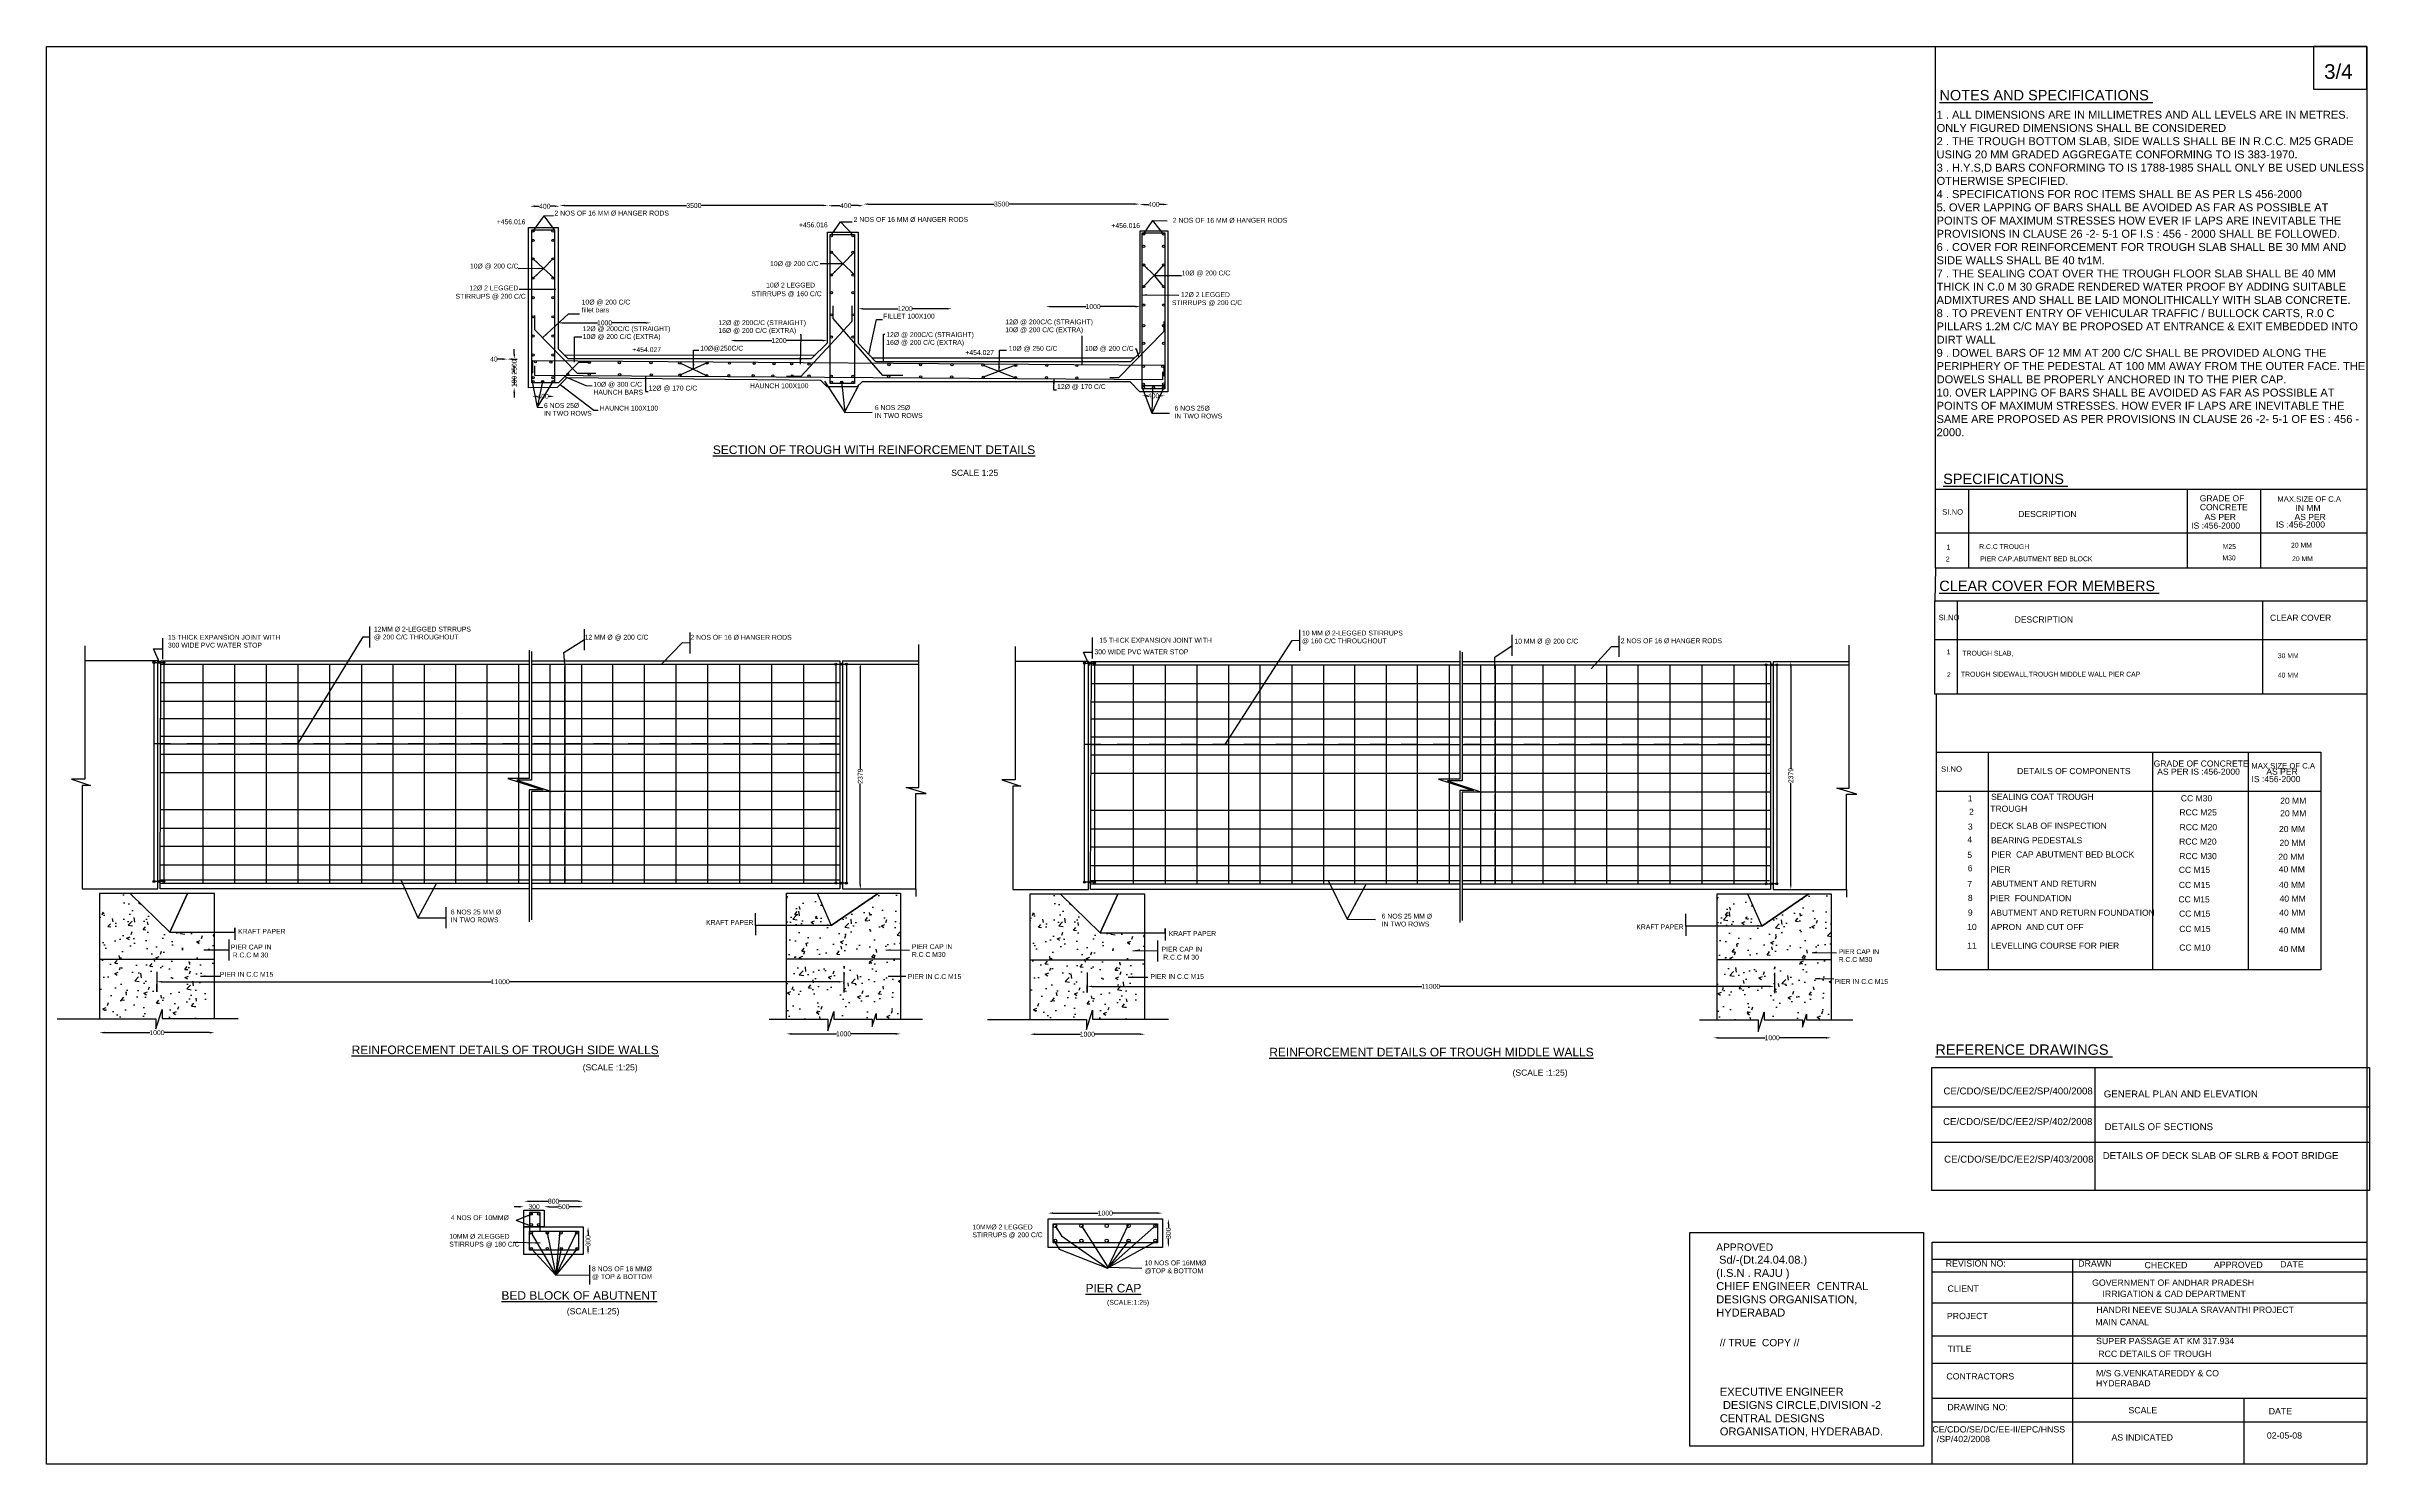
# Model space of a CAD drawing. Header units: millimetres. Extents: x -53216509 to -53197481, y 22130849 to 22142465.
import ezdxf

# ---------------------------------------------------------------- set-up
doc = ezdxf.new("R2010")
doc.units = ezdxf.units.MM
doc.header["$MEASUREMENT"] = 0
doc.header["$PDMODE"] = 32
doc.header["$PDSIZE"] = 28
for name, color, linetype in [('DIMENSION', 7, 'Continuous'), ('DIMENSIONS', 7, 'Continuous'), ('DRAWING', 2, 'Continuous'), ('TEXT', 7, 'Continuous')]:
    doc.layers.add(name, color=color, linetype=linetype)
doc.styles.get("Standard").update_dxf_attribs({"font": 'arial.ttf', "height": 40})
doc.dimstyles.get("Standard").update_dxf_attribs({"dimtxt": 40, "dimasz": 40, "dimexe": 0.18, "dimexo": 0.0625, "dimgap": 0.09, "dimtad": 0, "dimdec": 0, "dimzin": 0, "dimdsep": 46, "dimtxsty": 'Standard', "dimcen": 0.09, "dimse1": 1, "dimse2": 1, "dimadec": 0, "dimazin": 0, "dimtfac": 1, "dimtdec": 0, "dimtofl": 0, "dimtmove": 0, "dimatfit": 3, "dimfxl": 1, "dimtolj": 1, "dimtzin": 0, "dimarcsym": 0})
pattern_1 = [(50, (0, 0), (286.904073, -25.100854), [30, -330]), (355, (0, 0), (-55.5005334, 300.8768535), [24, -264]), (100.4514, (23.9, -2.1), (231.4037527, 275.7758168), [25.496076, -280.4568448]), (46.1842, (0, 80), (426.8964195, -66.2076057), [45, -495]), (96.6356, (35.57, 74.5), (373.8650822, 389.6471484), [38.2441152, -420.6852]), (351.1842, (0, 80), (373.864778, 389.6474404), [36, -396]), (21, (40, 60), (238.7628208, -161.0475563), [30, -330]), (326, (40, 60), (97.3261328, 290.060018), [24, -264]), (71.4514, (59.9, 46.58), (336.0890514, 129.0121987), [25.496076, -280.4568448]), (37.5, (0, 0), (4.86394213, 133.15754153), [0, -260.8, 0, -268, 0, -265]), (7.5, (0, 0), (105.22781498, 157.76468475), [0, -152.8, 0, -254.8, 0, -101]), (327.5, (-89.2, 0), (213.52897447, -9.0219487), [0, -100, 0, -312, 0, -414]), (317.5, (-129.2, 0), (233.27446774, 40.04199293), [0, -130, 0, -207.2, 0, -294])]
pattern_2 = [(50, (7621.6, -5.46), (286.904073, -25.100854), [30, -330]), (355, (7621.6, -5.46), (-55.5005334, 300.8768535), [24, -264]), (100.4514, (7645.5, -7.55), (231.4037527, 275.7758168), [25.496076, -280.4568448]), (46.1842, (7621.6, 74.54), (426.8964195, -66.2076057), [45, -495]), (96.6356, (7657.17, 69.02), (373.8650822, 389.6471484), [38.2441152, -420.6852]), (351.1842, (7621.6, 74.54), (373.864778, 389.6474404), [36, -396]), (21, (7661.6, 54.54), (238.7628208, -161.0475563), [30, -330]), (326, (7661.6, 54.54), (97.3261328, 290.060018), [24, -264]), (71.4514, (7681.5, 41.12), (336.0890514, 129.0121987), [25.496076, -280.4568448]), (37.5, (7621.59, -5.46), (4.86394213, 133.15754153), [0, -260.8, 0, -268, 0, -265]), (7.5, (7621.59, -5.46), (105.22781498, 157.76468475), [0, -152.8, 0, -254.8, 0, -101]), (327.5, (7532.39, -5.46), (213.52897447, -9.0219487), [0, -100, 0, -312, 0, -414]), (317.5, (7492.4, -5.46), (233.27446774, 40.04199293), [0, -130, 0, -207.2, 0, -294])]

# ---------------------------------------------------------------- blocks, each defined once
blk = doc.blocks.new('*D54')
at = {"layer": 'Defpoints', "color": 0, "transparency": 16777216}
for p in [(-53212548, 22141167), (-53212548, 22141156), (-53212305, 22141162)]:
    blk.add_point(p, dxfattribs=at)
at = {"layer": 'TEXT', "color": 0, "lineweight": -2, "transparency": 16777216}
for p, q in [((-53212508, 22141156), (-53212472, 22141156)), ((-53212345, 22141156), (-53212382, 22141156))]:
    blk.add_line(p, q, dxfattribs=at)
at = {"layer": 'TEXT', "color": 0, "transparency": 16777216}
for points in [[(-53212508, 22141163), (-53212508, 22141150), (-53212548, 22141156)], [(-53212345, 22141163), (-53212345, 22141150), (-53212305, 22141156)]]:
    blk.add_solid(points, dxfattribs=at)
at = {"layer": 'TEXT', "color": 0, "transparency": 16777216, "insert": (-53212427, 22141156), "char_height": 40, "attachment_point": 5}
blk.add_mtext('\\A1;400', dxfattribs=at)
blk = doc.blocks.new('*D55')
at = {"layer": 'Defpoints', "color": 0, "transparency": 16777216}
for p in [(-53212305, 22141156), (-53210107, 22141162), (-53210107, 22141129)]:
    blk.add_point(p, dxfattribs=at)
at = {"layer": 'TEXT', "color": 0, "lineweight": -2, "transparency": 16777216}
for p, q in [((-53212265, 22141162), (-53211266, 22141162)), ((-53210147, 22141162), (-53211146, 22141162))]:
    blk.add_line(p, q, dxfattribs=at)
at = {"layer": 'TEXT', "color": 0, "transparency": 16777216}
for points in [[(-53212265, 22141169), (-53212265, 22141156), (-53212305, 22141162)], [(-53210147, 22141169), (-53210147, 22141156), (-53210107, 22141162)]]:
    blk.add_solid(points, dxfattribs=at)
at = {"layer": 'TEXT', "color": 0, "transparency": 16777216, "insert": (-53211206, 22141162), "char_height": 40, "attachment_point": 5}
blk.add_mtext('\\A1;3500', dxfattribs=at)
blk = doc.blocks.new('*D56')
at = {"layer": 'Defpoints', "color": 0, "transparency": 16777216}
for p in [(-53210107, 22141162), (-53209817, 22141161), (-53209817, 22141157)]:
    blk.add_point(p, dxfattribs=at)
at = {"layer": 'TEXT', "color": 0, "lineweight": -2, "transparency": 16777216}
for p, q in [((-53210067, 22141161), (-53210007, 22141161)), ((-53209857, 22141161), (-53209917, 22141161))]:
    blk.add_line(p, q, dxfattribs=at)
at = {"layer": 'TEXT', "color": 0, "transparency": 16777216}
for points in [[(-53210067, 22141167), (-53210067, 22141154), (-53210107, 22141161)], [(-53209857, 22141167), (-53209857, 22141154), (-53209817, 22141161)]]:
    blk.add_solid(points, dxfattribs=at)
at = {"layer": 'TEXT', "color": 0, "transparency": 16777216, "insert": (-53209962, 22141161), "char_height": 40, "attachment_point": 5}
blk.add_mtext('\\A1;400', dxfattribs=at)
blk = doc.blocks.new('*D57')
at = {"layer": 'Defpoints', "color": 0, "transparency": 16777216}
for p in [(-53209817, 22141161), (-53207556, 22141174), (-53207556, 22141149)]:
    blk.add_point(p, dxfattribs=at)
at = {"layer": 'TEXT', "color": 0, "lineweight": -2, "transparency": 16777216}
for p, q in [((-53209777, 22141174), (-53208746, 22141174)), ((-53207596, 22141174), (-53208626, 22141174))]:
    blk.add_line(p, q, dxfattribs=at)
at = {"layer": 'TEXT', "color": 0, "transparency": 16777216}
for points in [[(-53209777, 22141180), (-53209777, 22141167), (-53209817, 22141174)], [(-53207596, 22141180), (-53207596, 22141167), (-53207556, 22141174)]]:
    blk.add_solid(points, dxfattribs=at)
at = {"layer": 'TEXT', "color": 0, "transparency": 16777216, "insert": (-53208686, 22141174), "char_height": 40, "attachment_point": 5}
blk.add_mtext('\\A1;3500', dxfattribs=at)
blk = doc.blocks.new('*D58')
at = {"layer": 'Defpoints', "color": 0, "transparency": 16777216}
for p in [(-53207556, 22141174), (-53207320, 22141171), (-53207320, 22141162)]:
    blk.add_point(p, dxfattribs=at)
at = {"layer": 'TEXT', "color": 0, "lineweight": -2, "transparency": 16777216}
for p, q in [((-53207516, 22141171), (-53207483, 22141171)), ((-53207360, 22141171), (-53207393, 22141171))]:
    blk.add_line(p, q, dxfattribs=at)
at = {"layer": 'TEXT', "color": 0, "transparency": 16777216}
for points in [[(-53207516, 22141177), (-53207516, 22141164), (-53207556, 22141171)], [(-53207360, 22141177), (-53207360, 22141164), (-53207320, 22141171)]]:
    blk.add_solid(points, dxfattribs=at)
at = {"layer": 'TEXT', "color": 0, "transparency": 16777216, "insert": (-53207438, 22141171), "char_height": 40, "attachment_point": 5}
blk.add_mtext('\\A1;400', dxfattribs=at)
blk = doc.blocks.new('*D59')
at = {"layer": 'Defpoints', "color": 0, "transparency": 16777216}
for p in [(-53208321, 22140334), (-53208321, 22140334), (-53207551, 22140326)]:
    blk.add_point(p, dxfattribs=at)
at = {"layer": 'TEXT', "color": 0, "lineweight": -2, "transparency": 16777216}
for p, q in [((-53208281, 22140334), (-53207994, 22140334)), ((-53207591, 22140334), (-53207878, 22140334))]:
    blk.add_line(p, q, dxfattribs=at)
at = {"layer": 'TEXT', "color": 0, "transparency": 16777216}
for points in [[(-53208281, 22140341), (-53208281, 22140327), (-53208321, 22140334)], [(-53207591, 22140341), (-53207591, 22140327), (-53207551, 22140334)]]:
    blk.add_solid(points, dxfattribs=at)
at = {"layer": 'TEXT', "color": 0, "transparency": 16777216, "insert": (-53207936, 22140334), "char_height": 40, "attachment_point": 5}
blk.add_mtext('\\A1;1000', dxfattribs=at)
blk = doc.blocks.new('*D60')
at = {"layer": 'Defpoints', "color": 0, "transparency": 16777216}
for p in [(-53207533, 22139660), (-53207349, 22139660), (-53207349, 22139603)]:
    blk.add_point(p, dxfattribs=at)
at = {"layer": 'TEXT', "color": 0, "lineweight": -2, "transparency": 16777216}
for p, q in [((-53207493, 22139603), (-53207486, 22139603)), ((-53207389, 22139603), (-53207396, 22139603))]:
    blk.add_line(p, q, dxfattribs=at)
at = {"layer": 'TEXT', "color": 0, "transparency": 16777216}
for points in [[(-53207493, 22139610), (-53207493, 22139597), (-53207533, 22139603)], [(-53207389, 22139610), (-53207389, 22139597), (-53207349, 22139603)]]:
    blk.add_solid(points, dxfattribs=at)
at = {"layer": 'TEXT', "color": 0, "transparency": 16777216, "insert": (-53207441, 22139603), "char_height": 40, "attachment_point": 5}
blk.add_mtext('\\A1;400', dxfattribs=at)
blk = doc.blocks.new('*D61')
at = {"layer": 'Defpoints', "color": 0, "transparency": 16777216}
for p in [(-53209860, 22140307), (-53209093, 22140317), (-53209093, 22140306)]:
    blk.add_point(p, dxfattribs=at)
at = {"layer": 'TEXT', "color": 0, "lineweight": -2, "transparency": 16777216}
for p, q in [((-53209820, 22140317), (-53209534, 22140317)), ((-53209133, 22140317), (-53209419, 22140317))]:
    blk.add_line(p, q, dxfattribs=at)
at = {"layer": 'TEXT', "color": 0, "transparency": 16777216}
for points in [[(-53209820, 22140323), (-53209820, 22140310), (-53209860, 22140317)], [(-53209133, 22140323), (-53209133, 22140310), (-53209093, 22140317)]]:
    blk.add_solid(points, dxfattribs=at)
at = {"layer": 'TEXT', "color": 0, "transparency": 16777216, "insert": (-53209476, 22140317), "char_height": 40, "attachment_point": 5}
blk.add_mtext('\\A1;1200', dxfattribs=at)
blk = doc.blocks.new('*D62')
at = {"layer": 'Defpoints', "color": 0, "transparency": 16777216}
for p in [(-53210906, 22140064), (-53210111, 22140064), (-53210111, 22140056)]:
    blk.add_point(p, dxfattribs=at)
at = {"layer": 'TEXT', "color": 0, "lineweight": -2, "transparency": 16777216}
for p, q in [((-53210866, 22140056), (-53210567, 22140056)), ((-53210151, 22140056), (-53210451, 22140056))]:
    blk.add_line(p, q, dxfattribs=at)
at = {"layer": 'TEXT', "color": 0, "transparency": 16777216}
for points in [[(-53210866, 22140063), (-53210866, 22140049), (-53210906, 22140056)], [(-53210151, 22140063), (-53210151, 22140049), (-53210111, 22140056)]]:
    blk.add_solid(points, dxfattribs=at)
at = {"layer": 'TEXT', "color": 0, "transparency": 16777216, "insert": (-53210509, 22140056), "char_height": 40, "attachment_point": 5}
blk.add_mtext('\\A1;1200', dxfattribs=at)
blk = doc.blocks.new('*D63')
at = {"layer": 'Defpoints', "color": 0, "transparency": 16777216}
for p in [(-53212316, 22140201), (-53212316, 22140201), (-53211560, 22140201)]:
    blk.add_point(p, dxfattribs=at)
at = {"layer": 'TEXT', "color": 0, "lineweight": -2, "transparency": 16777216}
for p, q in [((-53212276, 22140201), (-53211996, 22140201)), ((-53211600, 22140201), (-53211880, 22140201))]:
    blk.add_line(p, q, dxfattribs=at)
at = {"layer": 'TEXT', "color": 0, "transparency": 16777216}
for points in [[(-53212276, 22140207), (-53212276, 22140194), (-53212316, 22140201)], [(-53211600, 22140207), (-53211600, 22140194), (-53211560, 22140201)]]:
    blk.add_solid(points, dxfattribs=at)
at = {"layer": 'TEXT', "color": 0, "transparency": 16777216, "insert": (-53211938, 22140201), "char_height": 40, "attachment_point": 5}
blk.add_mtext('\\A1;1000', dxfattribs=at)
blk = doc.blocks.new('*D64')
at = {"layer": 'Defpoints', "color": 0, "transparency": 16777216}
for p in [(-53212680, 22139906), (-53212682, 22139772), (-53212677, 22139772)]:
    blk.add_point(p, dxfattribs=at)
at = {"layer": 'TEXT', "color": 0, "lineweight": -2, "transparency": 16777216}
for p, q in [((-53212677, 22139946), (-53212677, 22139986)), ((-53212677, 22139732), (-53212677, 22139692))]:
    blk.add_line(p, q, dxfattribs=at)
at = {"layer": 'TEXT', "color": 0, "transparency": 16777216}
for points in [[(-53212684, 22139946), (-53212670, 22139946), (-53212677, 22139906)], [(-53212684, 22139732), (-53212670, 22139732), (-53212677, 22139772)]]:
    blk.add_solid(points, dxfattribs=at)
at = {"layer": 'TEXT', "color": 0, "transparency": 16777216, "insert": (-53212677, 22139839), "char_height": 40, "attachment_point": 5, "rotation": 90}
blk.add_mtext('\\A1;2500', dxfattribs=at)
blk = doc.blocks.new('*D65')
at = {"layer": 'Defpoints', "color": 0, "transparency": 16777216}
for p in [(-53212683, 22139669), (-53212678, 22139669), (-53212677, 22139772)]:
    blk.add_point(p, dxfattribs=at)
at = {"layer": 'TEXT', "color": 0, "lineweight": -2, "transparency": 16777216}
for p, q in [((-53212678, 22139812), (-53212678, 22139852)), ((-53212678, 22139629), (-53212678, 22139589))]:
    blk.add_line(p, q, dxfattribs=at)
at = {"layer": 'TEXT', "color": 0, "transparency": 16777216}
for points in [[(-53212685, 22139812), (-53212671, 22139812), (-53212678, 22139772)], [(-53212685, 22139629), (-53212671, 22139629), (-53212678, 22139669)]]:
    blk.add_solid(points, dxfattribs=at)
at = {"layer": 'TEXT', "color": 0, "transparency": 16777216, "insert": (-53212678, 22139721), "char_height": 40, "attachment_point": 5, "rotation": 90}
blk.add_mtext('\\A1;100', dxfattribs=at)
blk = doc.blocks.new('*D66')
at = {"layer": 'Defpoints', "color": 0, "transparency": 16777216}
for p in [(-53212734, 22139940), (-53212734, 22139904), (-53212734, 22139904)]:
    blk.add_point(p, dxfattribs=at)
at = {"layer": 'TEXT', "color": 0, "lineweight": -2, "transparency": 16777216}
for p, q in [((-53212774, 22139904), (-53212814, 22139904)), ((-53212694, 22139904), (-53212654, 22139904))]:
    blk.add_line(p, q, dxfattribs=at)
at = {"layer": 'TEXT', "color": 0, "transparency": 16777216}
for points in [[(-53212774, 22139911), (-53212774, 22139897), (-53212734, 22139904)], [(-53212694, 22139911), (-53212694, 22139897), (-53212734, 22139904)]]:
    blk.add_solid(points, dxfattribs=at)
at = {"layer": 'TEXT', "color": 0, "transparency": 16777216, "insert": (-53212844, 22139904), "char_height": 40, "attachment_point": 5}
blk.add_mtext('\\A1;40', dxfattribs=at)
blk = doc.blocks.new('*D67')
at = {"layer": 'Defpoints', "color": 0, "transparency": 16777216}
for p in [(-53212533, 22139709), (-53212349, 22139709), (-53212533, 22139599)]:
    blk.add_point(p, dxfattribs=at)
at = {"layer": 'TEXT', "color": 0, "lineweight": -2, "transparency": 16777216}
for p, q in [((-53212493, 22139599), (-53212486, 22139599)), ((-53212389, 22139599), (-53212396, 22139599))]:
    blk.add_line(p, q, dxfattribs=at)
at = {"layer": 'TEXT', "color": 0, "transparency": 16777216}
for points in [[(-53212493, 22139606), (-53212493, 22139592), (-53212533, 22139599)], [(-53212389, 22139606), (-53212389, 22139592), (-53212349, 22139599)]]:
    blk.add_solid(points, dxfattribs=at)
at = {"layer": 'TEXT', "color": 0, "transparency": 16777216, "insert": (-53212441, 22139599), "char_height": 40, "attachment_point": 5}
blk.add_mtext('\\A1;400', dxfattribs=at)
blk = doc.blocks.new('*D68')
at = {"layer": 'Defpoints', "color": 0, "transparency": 16777216}
for p in [(-53216075, 22134501), (-53215133, 22134501), (-53215133, 22134387)]:
    blk.add_point(p, dxfattribs=at)
at = {"layer": 'TEXT', "color": 0, "lineweight": -2, "transparency": 16777216}
for p, q in [((-53216035, 22134387), (-53215662, 22134387)), ((-53215173, 22134387), (-53215546, 22134387))]:
    blk.add_line(p, q, dxfattribs=at)
at = {"layer": 'TEXT', "color": 0, "transparency": 16777216}
for points in [[(-53216035, 22134394), (-53216035, 22134380), (-53216075, 22134387)], [(-53215173, 22134394), (-53215173, 22134380), (-53215133, 22134387)]]:
    blk.add_solid(points, dxfattribs=at)
at = {"layer": 'TEXT', "color": 0, "transparency": 16777216, "insert": (-53215604, 22134387), "char_height": 40, "attachment_point": 5}
blk.add_mtext('\\A1;1000', dxfattribs=at)
blk = doc.blocks.new('*D69')
at = {"layer": 'Defpoints', "color": 0, "transparency": 16777216}
for p in [(-53215606, 22134784), (-53209978, 22134804), (-53209978, 22134784)]:
    blk.add_point(p, dxfattribs=at)
at = {"layer": 'TEXT', "color": 0, "lineweight": -2, "transparency": 16777216}
for p, q in [((-53215566, 22134804), (-53212865, 22134804)), ((-53210018, 22134804), (-53212718, 22134804))]:
    blk.add_line(p, q, dxfattribs=at)
at = {"layer": 'TEXT', "color": 0, "transparency": 16777216}
for points in [[(-53215566, 22134810), (-53215566, 22134797), (-53215606, 22134804)], [(-53210018, 22134810), (-53210018, 22134797), (-53209978, 22134804)]]:
    blk.add_solid(points, dxfattribs=at)
at = {"layer": 'TEXT', "color": 0, "transparency": 16777216, "insert": (-53212792, 22134804), "char_height": 40, "attachment_point": 5}
blk.add_mtext('\\A1;11000', dxfattribs=at)
blk = doc.blocks.new('*D70')
at = {"layer": 'Defpoints', "color": 0, "transparency": 16777216}
for p in [(-53210447, 22134498), (-53209513, 22134498), (-53209513, 22134377)]:
    blk.add_point(p, dxfattribs=at)
at = {"layer": 'TEXT', "color": 0, "lineweight": -2, "transparency": 16777216}
for p, q in [((-53210407, 22134377), (-53210038, 22134377)), ((-53209553, 22134377), (-53209922, 22134377))]:
    blk.add_line(p, q, dxfattribs=at)
at = {"layer": 'TEXT', "color": 0, "transparency": 16777216}
for points in [[(-53210407, 22134384), (-53210407, 22134370), (-53210447, 22134377)], [(-53209553, 22134384), (-53209553, 22134370), (-53209513, 22134377)]]:
    blk.add_solid(points, dxfattribs=at)
at = {"layer": 'TEXT', "color": 0, "transparency": 16777216, "insert": (-53209980, 22134377), "char_height": 40, "attachment_point": 5}
blk.add_mtext('\\A1;1000', dxfattribs=at)
blk = doc.blocks.new('*D71')
at = {"layer": 'Defpoints', "color": 0, "transparency": 16777216}
for p in [(-53208454, 22134496), (-53207511, 22134496), (-53207511, 22134374)]:
    blk.add_point(p, dxfattribs=at)
at = {"layer": 'TEXT', "color": 0, "lineweight": -2, "transparency": 16777216}
for p, q in [((-53208414, 22134374), (-53208040, 22134374)), ((-53207551, 22134374), (-53207925, 22134374))]:
    blk.add_line(p, q, dxfattribs=at)
at = {"layer": 'TEXT', "color": 0, "transparency": 16777216}
for points in [[(-53208414, 22134381), (-53208414, 22134368), (-53208454, 22134374)], [(-53207551, 22134381), (-53207551, 22134368), (-53207511, 22134374)]]:
    blk.add_solid(points, dxfattribs=at)
at = {"layer": 'TEXT', "color": 0, "transparency": 16777216, "insert": (-53207983, 22134374), "char_height": 40, "attachment_point": 5}
blk.add_mtext('\\A1;1000', dxfattribs=at)
blk = doc.blocks.new('*D72')
at = {"layer": 'Defpoints', "color": 0, "transparency": 16777216}
for p in [(-53207984, 22134778), (-53202356, 22134766), (-53202356, 22134763)]:
    blk.add_point(p, dxfattribs=at)
at = {"layer": 'TEXT', "color": 0, "lineweight": -2, "transparency": 16777216}
for p, q in [((-53207944, 22134766), (-53205243, 22134766)), ((-53202396, 22134766), (-53205097, 22134766))]:
    blk.add_line(p, q, dxfattribs=at)
at = {"layer": 'TEXT', "color": 0, "transparency": 16777216}
for points in [[(-53207944, 22134772), (-53207944, 22134759), (-53207984, 22134766)], [(-53202396, 22134772), (-53202396, 22134759), (-53202356, 22134766)]]:
    blk.add_solid(points, dxfattribs=at)
at = {"layer": 'TEXT', "color": 0, "transparency": 16777216, "insert": (-53205170, 22134766), "char_height": 40, "attachment_point": 5}
blk.add_mtext('\\A1;11000', dxfattribs=at)
blk = doc.blocks.new('*D73')
at = {"layer": 'Defpoints', "color": 0, "transparency": 16777216}
for p in [(-53202856, 22134492), (-53201892, 22134492), (-53201892, 22134345)]:
    blk.add_point(p, dxfattribs=at)
at = {"layer": 'TEXT', "color": 0, "lineweight": -2, "transparency": 16777216}
for p, q in [((-53202816, 22134345), (-53202432, 22134345)), ((-53201932, 22134345), (-53202316, 22134345))]:
    blk.add_line(p, q, dxfattribs=at)
at = {"layer": 'TEXT', "color": 0, "transparency": 16777216}
for points in [[(-53202816, 22134351), (-53202816, 22134338), (-53202856, 22134345)], [(-53201932, 22134351), (-53201932, 22134338), (-53201892, 22134345)]]:
    blk.add_solid(points, dxfattribs=at)
at = {"layer": 'TEXT', "color": 0, "transparency": 16777216, "insert": (-53202374, 22134345), "char_height": 40, "attachment_point": 5}
blk.add_mtext('\\A1;1000', dxfattribs=at)
blk = doc.blocks.new('*D74')
at = {"layer": 'Defpoints', "color": 0, "transparency": 16777216}
for p in [(-53202256, 22137426), (-53202221, 22137426), (-53202256, 22135560)]:
    blk.add_point(p, dxfattribs=at)
at = {"layer": 'TEXT', "color": 0, "lineweight": -2, "transparency": 16777216}
for p, q in [((-53202221, 22137386), (-53202221, 22136553)), ((-53202221, 22135600), (-53202221, 22136433))]:
    blk.add_line(p, q, dxfattribs=at)
at = {"layer": 'TEXT', "color": 0, "transparency": 16777216}
for points in [[(-53202228, 22137386), (-53202215, 22137386), (-53202221, 22137426)], [(-53202228, 22135600), (-53202215, 22135600), (-53202221, 22135560)]]:
    blk.add_solid(points, dxfattribs=at)
at = {"layer": 'TEXT', "color": 0, "transparency": 16777216, "insert": (-53202221, 22136493), "char_height": 40, "attachment_point": 5, "rotation": 90}
blk.add_mtext('\\A1;2379', dxfattribs=at)
blk = doc.blocks.new('*D75')
at = {"layer": 'Defpoints', "color": 0, "transparency": 16777216}
for p in [(-53208304, 22132861), (-53207368, 22132909), (-53207368, 22132861)]:
    blk.add_point(p, dxfattribs=at)
at = {"layer": 'TEXT', "color": 0, "lineweight": -2, "transparency": 16777216}
for p, q in [((-53208264, 22132909), (-53207894, 22132909)), ((-53207408, 22132909), (-53207778, 22132909))]:
    blk.add_line(p, q, dxfattribs=at)
at = {"layer": 'TEXT', "color": 0, "transparency": 16777216}
for points in [[(-53208264, 22132915), (-53208264, 22132902), (-53208304, 22132909)], [(-53207408, 22132915), (-53207408, 22132902), (-53207368, 22132909)]]:
    blk.add_solid(points, dxfattribs=at)
at = {"layer": 'TEXT', "color": 0, "transparency": 16777216, "insert": (-53207836, 22132909), "char_height": 40, "attachment_point": 5}
blk.add_mtext('\\A1;1000', dxfattribs=at)
blk = doc.blocks.new('*D76')
at = {"layer": 'Defpoints', "color": 0, "transparency": 16777216}
for p in [(-53207368, 22132861), (-53207368, 22132627), (-53207319, 22132627)]:
    blk.add_point(p, dxfattribs=at)
at = {"layer": 'TEXT', "color": 0, "lineweight": -2, "transparency": 16777216}
for p, q in [((-53207319, 22132821), (-53207319, 22132788)), ((-53207319, 22132667), (-53207319, 22132700))]:
    blk.add_line(p, q, dxfattribs=at)
at = {"layer": 'TEXT', "color": 0, "transparency": 16777216}
for points in [[(-53207326, 22132821), (-53207313, 22132821), (-53207319, 22132861)], [(-53207326, 22132667), (-53207313, 22132667), (-53207319, 22132627)]]:
    blk.add_solid(points, dxfattribs=at)
at = {"layer": 'TEXT', "color": 0, "transparency": 16777216, "insert": (-53207319, 22132744), "char_height": 40, "attachment_point": 5, "rotation": 90}
blk.add_mtext('\\A1;300', dxfattribs=at)
blk = doc.blocks.new('*D77')
at = {"layer": 'Defpoints', "color": 0, "transparency": 16777216}
for p in [(-53212112, 22132795), (-53212112, 22132569), (-53212073, 22132569)]:
    blk.add_point(p, dxfattribs=at)
at = {"layer": 'TEXT', "color": 0, "lineweight": -2, "transparency": 16777216}
for p, q in [((-53212073, 22132755), (-53212073, 22132726)), ((-53212073, 22132609), (-53212073, 22132638))]:
    blk.add_line(p, q, dxfattribs=at)
at = {"layer": 'TEXT', "color": 0, "transparency": 16777216}
for points in [[(-53212080, 22132755), (-53212066, 22132755), (-53212073, 22132795)], [(-53212080, 22132609), (-53212066, 22132609), (-53212073, 22132569)]]:
    blk.add_solid(points, dxfattribs=at)
at = {"layer": 'TEXT', "color": 0, "transparency": 16777216, "insert": (-53212073, 22132682), "char_height": 40, "attachment_point": 5, "rotation": 90}
blk.add_mtext('\\A1;300', dxfattribs=at)
blk = doc.blocks.new('*D78')
at = {"layer": 'Defpoints', "color": 0, "transparency": 16777216}
for p in [(-53212599, 22132961), (-53212599, 22132933), (-53212432, 22132933)]:
    blk.add_point(p, dxfattribs=at)
at = {"layer": 'TEXT', "color": 0, "lineweight": -2, "transparency": 16777216}
for p, q in [((-53212639, 22132961), (-53212679, 22132961)), ((-53212392, 22132961), (-53212352, 22132961))]:
    blk.add_line(p, q, dxfattribs=at)
at = {"layer": 'TEXT', "color": 0, "transparency": 16777216}
for points in [[(-53212639, 22132968), (-53212639, 22132954), (-53212599, 22132961)], [(-53212392, 22132968), (-53212392, 22132954), (-53212432, 22132961)]]:
    blk.add_solid(points, dxfattribs=at)
at = {"layer": 'TEXT', "color": 0, "transparency": 16777216, "insert": (-53212515, 22132961), "char_height": 40, "attachment_point": 5}
blk.add_mtext('\\A1;300', dxfattribs=at)
blk = doc.blocks.new('*D79')
at = {"layer": 'Defpoints', "color": 0, "transparency": 16777216}
for p in [(-53212432, 22132933), (-53212111, 22132961), (-53212111, 22132933)]:
    blk.add_point(p, dxfattribs=at)
at = {"layer": 'TEXT', "color": 0, "lineweight": -2, "transparency": 16777216}
for p, q in [((-53212392, 22132961), (-53212315, 22132961)), ((-53212151, 22132961), (-53212227, 22132961))]:
    blk.add_line(p, q, dxfattribs=at)
at = {"layer": 'TEXT', "color": 0, "transparency": 16777216}
for points in [[(-53212392, 22132968), (-53212392, 22132954), (-53212432, 22132961)], [(-53212151, 22132968), (-53212151, 22132954), (-53212111, 22132961)]]:
    blk.add_solid(points, dxfattribs=at)
at = {"layer": 'TEXT', "color": 0, "transparency": 16777216, "insert": (-53212271, 22132961), "char_height": 40, "attachment_point": 5}
blk.add_mtext('\\A1;500', dxfattribs=at)
blk = doc.blocks.new('*D80')
at = {"layer": 'Defpoints', "color": 0, "transparency": 16777216}
for p in [(-53212596, 22133006), (-53212114, 22133006), (-53212114, 22133005)]:
    blk.add_point(p, dxfattribs=at)
at = {"layer": 'TEXT', "color": 0, "lineweight": -2, "transparency": 16777216}
for p, q in [((-53212556, 22133006), (-53212399, 22133006)), ((-53212154, 22133006), (-53212311, 22133006))]:
    blk.add_line(p, q, dxfattribs=at)
at = {"layer": 'TEXT', "color": 0, "transparency": 16777216}
for points in [[(-53212556, 22133012), (-53212556, 22132999), (-53212596, 22133006)], [(-53212154, 22133012), (-53212154, 22132999), (-53212114, 22133006)]]:
    blk.add_solid(points, dxfattribs=at)
at = {"layer": 'TEXT', "color": 0, "transparency": 16777216, "insert": (-53212355, 22133006), "char_height": 40, "attachment_point": 5}
blk.add_mtext('\\A1;800', dxfattribs=at)
blk = doc.blocks.new('*D81')
at = {"layer": 'Defpoints', "color": 0, "transparency": 16777216}
for p in [(-53209851, 22137415), (-53209846, 22135561), (-53209843, 22135561)]:
    blk.add_point(p, dxfattribs=at)
at = {"layer": 'TEXT', "color": 0, "lineweight": -2, "transparency": 16777216}
for p, q in [((-53209843, 22137375), (-53209843, 22136548)), ((-53209843, 22135601), (-53209843, 22136428))]:
    blk.add_line(p, q, dxfattribs=at)
at = {"layer": 'TEXT', "color": 0, "transparency": 16777216}
for points in [[(-53209850, 22137375), (-53209836, 22137375), (-53209843, 22137415)], [(-53209850, 22135601), (-53209836, 22135601), (-53209843, 22135561)]]:
    blk.add_solid(points, dxfattribs=at)
at = {"layer": 'TEXT', "color": 0, "transparency": 16777216, "insert": (-53209843, 22136488), "char_height": 40, "attachment_point": 5, "rotation": 90}
blk.add_mtext('\\A1;2379', dxfattribs=at)

msp = doc.modelspace()

# ---------------------------------------------------------------- hatches: boundary and pattern name
at = {"layer": 'DRAWING'}
h = msp.add_hatch(dxfattribs=at)
h.set_pattern_fill('AR-CONC', color=0, scale=40, style=0)
h.set_pattern_definition(pattern_1)
h.paths.add_polyline_path([(-53215824.7, 22135526.6), (-53216075.4, 22135526.6), (-53216075.4, 22134989), (-53215132.8, 22134989), (-53215132.8, 22135209), (-53215499.1, 22135209)])
h.paths.add_polyline_path([(-53215132.8, 22134989), (-53216075.4, 22134989), (-53216075.4, 22134501.4), (-53215612.9, 22134501.4), (-53215612.9, 22134419.6), (-53215561.6, 22134575.5), (-53215561.6, 22134502.7), (-53215132.8, 22134502.7)])
h = msp.add_hatch(dxfattribs=at)
h.set_pattern_fill('AR-CONC', color=0, scale=40, style=0)
h.set_pattern_definition(pattern_1)
h.paths.add_polyline_path([(-53209513.1, 22135530.8), (-53209694.1, 22135530.8), (-53210080.7, 22135266), (-53210446.7, 22135266), (-53210446.7, 22134991.2), (-53209513.1, 22134991.2)])
h.paths.add_polyline_path([(-53210196.6, 22135530.8), (-53210446.7, 22135530.8), (-53210446.7, 22135266), (-53210080.7, 22135266)])
h.paths.add_polyline_path([(-53209513.1, 22134991.2), (-53210446.7, 22134991.2), (-53210446.7, 22134497.7), (-53210110.2, 22134497.7), (-53210110.2, 22134402.3), (-53210060.7, 22134561.5), (-53210060.7, 22134497.7), (-53209745.8, 22134497.7), (-53209745.8, 22134437.6), (-53209713, 22134542.9), (-53209713, 22134497.7), (-53209513.1, 22134497.7)])
h = msp.add_hatch(dxfattribs=at)
h.set_pattern_fill('AR-CONC', color=0, scale=40, style=0)
h.set_pattern_definition(pattern_2)
h.paths.add_polyline_path([(-53208203.1, 22135521.2), (-53208453.8, 22135521.2), (-53208453.8, 22134983.6), (-53207511.2, 22134983.6), (-53207511.2, 22135203.5), (-53207877.5, 22135203.5)])
h.paths.add_polyline_path([(-53207511.2, 22134983.6), (-53208453.8, 22134983.6), (-53208453.8, 22134496), (-53207991.3, 22134496), (-53207991.3, 22134414.1), (-53207940, 22134570), (-53207940, 22134497.3), (-53207511.2, 22134497.3)])
h = msp.add_hatch(dxfattribs=at)
h.set_pattern_fill('AR-CONC', color=0, scale=40, style=0)
h.set_pattern_definition(pattern_2)
h.paths.add_polyline_path([(-53201891.5, 22135525.3), (-53202072.5, 22135525.3), (-53202459.1, 22135260.6), (-53202825.1, 22135260.6), (-53202825.1, 22134985.8), (-53201891.5, 22134985.8)])
h.paths.add_polyline_path([(-53202575, 22135525.3), (-53202825.1, 22135525.3), (-53202825.1, 22135260.6), (-53202459.1, 22135260.6)])
h.paths.add_polyline_path([(-53201891.5, 22134985.8), (-53202825.1, 22134985.8), (-53202825.1, 22134492.2), (-53202488.7, 22134492.2), (-53202488.7, 22134396.8), (-53202439.1, 22134556), (-53202439.1, 22134492.2), (-53202124.2, 22134492.2), (-53202124.2, 22134432.1), (-53202091.4, 22134537.4), (-53202091.4, 22134492.2), (-53201891.5, 22134492.2)])

# ---------------------------------------------------------------- linework, layer by layer
at = {"layer": 'DIMENSION', "color": 0}
for points in [[(-53200604.4, 22136684.2), (-53200604.4, 22134902.2)], [(-53199259.4, 22136684.2), (-53199259.4, 22134902.2)], [(-53198474.9, 22136684.2), (-53198474.9, 22134902.2)]]:
    msp.add_lwpolyline(points, dxfattribs=at)
msp.add_lwpolyline([(-53203048.5, 22132750.6), (-53201133.2, 22132750.6), (-53201133.2, 22130999.5), (-53203048.5, 22130999.5)], close=True, dxfattribs=at)
at = {"layer": 'DIMENSIONS', "color": 0}
msp.add_lwpolyline([(-53201066.5, 22134101.3), (-53197480.9, 22134101.3), (-53197480.9, 22133093.9), (-53201066.5, 22133093.9)], close=True, dxfattribs=at)
for points in [[(-53199731.1, 22134101.3), (-53199731.1, 22133093.9)], [(-53201066.5, 22133779.4), (-53197480.9, 22133779.4)], [(-53197480.9, 22133486.8), (-53201066.5, 22133486.8)]]:
    msp.add_lwpolyline(points, dxfattribs=at)
at = {"layer": 'DRAWING', "color": 0}
for points in [[(-53212560, 22139669.1), (-53212560, 22140981), (-53212316.4, 22140981), (-53212316.4, 22139989), (-53212239.3, 22139907.8), (-53210243.6, 22139907.8), (-53210110.9, 22140037), (-53210110.9, 22140943.7), (-53209859.7, 22140943.7), (-53209859.7, 22140033.3), (-53209718.4, 22139884.8), (-53207628.1, 22139884.8), (-53207550.9, 22139958.2), (-53207550.9, 22140956.1), (-53207324.1, 22140956.1), (-53207324.1, 22139635.5), (-53207554.4, 22139635.5), (-53207633.6, 22139717), (-53209828.6, 22139717), (-53209870.4, 22139676.2), (-53210115.7, 22139676.2), (-53210166.1, 22139728.6), (-53212248, 22139750.2), (-53212325.9, 22139670.3), (-53212560, 22139669.1)], [(-53212008, 22139785.9), (-53212160.2, 22139785.9), (-53212508.1, 22140142.6), (-53212508.1, 22140260.6)], [(-53209912.2, 22140339.5), (-53209912.2, 22140213.2), (-53210330.4, 22139761.3), (-53210447.8, 22139761.3)], [(-53209495.5, 22139770.2), (-53209658.8, 22139770.2), (-53210065.3, 22140236.9), (-53210065.3, 22140340.9)], [(-53207357.8, 22140213), (-53207357.8, 22140129.3), (-53207729.4, 22139752), (-53207800.4, 22139752)], [(-53212525.7, 22139789.8), (-53212525.7, 22139892.8), (-53207355.5, 22139855.6), (-53207355.5, 22139764.5)], [(-53207367.6, 22139800.8), (-53207367.6, 22139735.2), (-53212509.7, 22139769), (-53212509.7, 22139847.9)], [(-53212062.1, 22139876.9), (-53212150.2, 22139876.9), (-53212314.8, 22139709), (-53212349, 22139709)], [(-53212268.8, 22139938.8), (-53210213.2, 22139937.4)], [(-53211322.5, 22139872.3), (-53211101.9, 22139770.2)], [(-53211096.8, 22139872.5), (-53211319.8, 22139773.5)], [(-53209747.2, 22139915), (-53207597.9, 22139913.5)], [(-53208837.5, 22139855.7), (-53208571.8, 22139752)], [(-53208570.7, 22139853.1), (-53208836.8, 22139754.9)], [(-53207533.3, 22139686.8), (-53207348.8, 22139686.8)], [(-53209387.7, 22135565.8), (-53209387.7, 22136345.9), (-53209302.1, 22136345.9), (-53209466.3, 22136395), (-53209364.4, 22136395), (-53209364.4, 22137565.4)], [(-53216195.9, 22137556.3), (-53216195.9, 22136462.4), (-53216304.9, 22136462.4), (-53216149.3, 22136412.7), (-53216215.9, 22136412.7), (-53216215.9, 22135564.5), (-53215596.3, 22135564.5), (-53215596.3, 22137431.6), (-53216195.9, 22137431.6)], [(-53212554.6, 22135565.8), (-53215577.7, 22135565.8), (-53215570.9, 22137431.6)], [(-53215571, 22137405.6), (-53212554.6, 22137405.6)], [(-53215570.9, 22137431.6), (-53212554.6, 22137431.6)], [(-53215228.8, 22137405.6), (-53215228.8, 22135611.6)], [(-53214967.8, 22137405.6), (-53214967.8, 22135611.6)], [(-53214708.6, 22137405.6), (-53214708.6, 22135611.6)], [(-53214449.8, 22137405.6), (-53214449.8, 22135611.6)], [(-53214191.7, 22137405.6), (-53214191.7, 22135611.6)], [(-53213929.9, 22137405.6), (-53213929.9, 22135611.6)], [(-53213670.7, 22137405.6), (-53213670.7, 22135611.6)], [(-53213416.4, 22137405.6), (-53213416.4, 22135611.6)], [(-53213157.3, 22137405.6), (-53213157.3, 22135611.6)], [(-53212903.1, 22137405.6), (-53212903.1, 22135611.6)], [(-53212642.4, 22137405.6), (-53212642.4, 22135611.6)], [(-53212554.6, 22137521), (-53212554.6, 22136468.9)], [(-53212534.8, 22137508.2), (-53212534.8, 22136454.7)], [(-53212534.8, 22137431.6), (-53210009.8, 22137431.6), (-53210009.8, 22135565.8), (-53212534.8, 22135565.8)], [(-53212534.8, 22137405.6), (-53210009.8, 22137405.6)], [(-53212384.9, 22137405.6), (-53212384.9, 22135611.6)], [(-53212263.4, 22137405.6), (-53212263.4, 22135611.6)], [(-53212127, 22137405.6), (-53212127, 22135611.6)], [(-53211872.7, 22137405.6), (-53211872.7, 22135611.6)], [(-53211612.8, 22137405.6), (-53211612.8, 22135611.6)], [(-53211353.5, 22137405.6), (-53211353.5, 22135611.6)], [(-53211094.6, 22137405.6), (-53211094.6, 22135611.6)], [(-53210833, 22137405.6), (-53210833, 22135611.6)], [(-53210571.1, 22137405.6), (-53210571.1, 22135611.6)], [(-53210309.3, 22137405.6), (-53210309.3, 22135611.6)], [(-53210044, 22137405.6), (-53210044, 22135611.6)], [(-53209956.9, 22137405.6), (-53209956.9, 22135611.6), (-53210016.3, 22135611.6)], [(-53210009.8, 22137405.6), (-53209956.9, 22137405.6), (-53209364.4, 22137405.6)], [(-53209987.5, 22137431.6), (-53209987.5, 22135565.8), (-53209387.7, 22135565.8), (-53209387.7, 22135501.8)], [(-53209987.5, 22137431.6), (-53209364.4, 22137431.6)], [(-53208574.4, 22137550.9), (-53208574.4, 22136457), (-53208683.3, 22136457), (-53208527.7, 22136407.3), (-53208594.3, 22136407.3), (-53208594.3, 22135559), (-53207974.7, 22135559), (-53207974.7, 22137426.1), (-53208574.4, 22137426.1)], [(-53204933, 22135560.3), (-53207956.1, 22135560.3), (-53207949.3, 22137426.1)], [(-53207949.4, 22137400.1), (-53204933, 22137400.1)], [(-53207949.3, 22137426.1), (-53204933, 22137426.1)], [(-53207607.2, 22137400.1), (-53207607.2, 22135606.2)], [(-53207346.2, 22137400.1), (-53207346.2, 22135606.2)], [(-53207087, 22137400.1), (-53207087, 22135606.2)], [(-53206828.2, 22137400.1), (-53206828.2, 22135606.2)], [(-53206570.1, 22137400.1), (-53206570.1, 22135606.2)], [(-53206308.3, 22137400.1), (-53206308.3, 22135606.2)], [(-53206049.1, 22137400.1), (-53206049.1, 22135606.2)], [(-53205794.8, 22137400.1), (-53205794.8, 22135606.2)], [(-53205535.7, 22137400.1), (-53205535.7, 22135606.2)], [(-53205281.5, 22137400.1), (-53205281.5, 22135606.2)], [(-53205020.8, 22137400.1), (-53205020.8, 22135606.2)], [(-53204933, 22137515.5), (-53204933, 22136463.5)], [(-53204913.2, 22137502.8), (-53204913.2, 22136449.2)], [(-53204913.2, 22137426.1), (-53202388.2, 22137426.1), (-53202388.2, 22135560.3), (-53204913.2, 22135560.3)], [(-53204913.2, 22137400.1), (-53202388.2, 22137400.1)], [(-53204763.3, 22137400.1), (-53204763.3, 22135606.2)], [(-53204641.8, 22137400.1), (-53204641.8, 22135606.2)], [(-53204505.4, 22137400.1), (-53204505.4, 22135606.2)], [(-53204251.1, 22137400.1), (-53204251.1, 22135606.2)], [(-53203991.2, 22137400.1), (-53203991.2, 22135606.2)], [(-53203731.9, 22137400.1), (-53203731.9, 22135606.2)], [(-53203473, 22137400.1), (-53203473, 22135606.2)], [(-53203211.5, 22137400.1), (-53203211.5, 22135606.2)], [(-53202949.5, 22137400.1), (-53202949.5, 22135606.2)], [(-53202687.8, 22137400.1), (-53202687.8, 22135606.2)], [(-53202422.4, 22137400.1), (-53202422.4, 22135606.2)], [(-53202335.3, 22137400.1), (-53202335.3, 22135606.2), (-53202394.7, 22135606.2)], [(-53202388.2, 22137400.1), (-53202335.3, 22137400.1), (-53201742.9, 22137400.1)], [(-53202365.9, 22137426.1), (-53202365.9, 22135560.3), (-53201766.1, 22135560.3), (-53201766.1, 22135496.3)], [(-53202365.9, 22137426.1), (-53201742.9, 22137426.1)], [(-53201766.1, 22135560.3), (-53201766.1, 22136340.4), (-53201680.5, 22136340.4), (-53201844.7, 22136389.5), (-53201742.9, 22136389.5), (-53201742.9, 22137559.9)], [(-53215571.5, 22137253.8), (-53212554.6, 22137253.8)], [(-53212534.8, 22137253.8), (-53210010.3, 22137253.8)], [(-53207949.9, 22137248.3), (-53204933, 22137248.3)], [(-53204913.2, 22137248.3), (-53202388.7, 22137248.3)], [(-53215572.1, 22137102.2), (-53212554.6, 22137102.2)], [(-53212534.8, 22137102.2), (-53210010.9, 22137102.2)], [(-53207950.5, 22137096.7), (-53204933, 22137096.7)], [(-53204913.2, 22137096.7), (-53202389.3, 22137096.7)], [(-53215573.1, 22136814.7), (-53212554.6, 22136814.7)], [(-53215572.6, 22136961.6), (-53212554.6, 22136961.6)], [(-53212534.8, 22136961.6), (-53210011.4, 22136961.6)], [(-53212534.8, 22136814.7), (-53210011.9, 22136814.7)], [(-53207951.5, 22136809.3), (-53204933, 22136809.3)], [(-53207951, 22136956.2), (-53204933, 22136956.2)], [(-53204913.2, 22136956.2), (-53202389.8, 22136956.2)], [(-53204913.2, 22136809.3), (-53202390.3, 22136809.3)], [(-53215573.7, 22136666.9), (-53212554.6, 22136666.9)], [(-53215573.4, 22136753), (-53212554.6, 22136753)], [(-53212534.8, 22136753), (-53210012.2, 22136753)], [(-53212534.8, 22136666.9), (-53210012.5, 22136666.9)], [(-53207952.1, 22136661.4), (-53204933, 22136661.4)], [(-53207951.8, 22136747.6), (-53204933, 22136747.6)], [(-53204913.2, 22136747.6), (-53202390.6, 22136747.6)], [(-53204913.2, 22136661.4), (-53202390.9, 22136661.4)], [(-53215574.2, 22136518.3), (-53212554.6, 22136518.3)], [(-53212554.6, 22136468.9), (-53212729.8, 22136468.9), (-53212442.9, 22136375.3), (-53212554.6, 22136375.3)], [(-53212534.8, 22136454.7), (-53212655.8, 22136454.7), (-53212372.8, 22136362.6), (-53212534.8, 22136362.6)], [(-53212534.8, 22136518.3), (-53210013, 22136518.3)], [(-53207952.6, 22136512.9), (-53204933, 22136512.9)], [(-53204933, 22136463.5), (-53205108.2, 22136463.5), (-53204821.3, 22136369.9), (-53204933, 22136369.9)], [(-53204913.2, 22136449.2), (-53205034.3, 22136449.2), (-53204751.3, 22136357.1), (-53204913.2, 22136357.1)], [(-53204913.2, 22136512.9), (-53202391.4, 22136512.9)], [(-53212554.6, 22136375.3), (-53212554.6, 22135295.7)], [(-53212534.8, 22136362.6), (-53212534.8, 22135312)], [(-53212384.5, 22136366.4), (-53210013.6, 22136366.4)], [(-53204933, 22136369.9), (-53204933, 22135290.2)], [(-53204913.2, 22136357.1), (-53204913.2, 22135306.5)], [(-53204762.9, 22136360.9), (-53202392, 22136360.9)], [(-53215575.9, 22136061.6), (-53212554.6, 22136061.6)], [(-53215575.3, 22136215.6), (-53212554.6, 22136215.6)], [(-53212534.8, 22136215.6), (-53210014.1, 22136215.6)], [(-53212534.8, 22136061.6), (-53210014.7, 22136061.6)], [(-53207954.3, 22136056.1), (-53204933, 22136056.1)], [(-53207953.7, 22136210.2), (-53204933, 22136210.2)], [(-53204913.2, 22136210.2), (-53202392.5, 22136210.2)], [(-53204913.2, 22136056.1), (-53202393.1, 22136056.1)], [(-53215576.4, 22135913.5), (-53212554.6, 22135913.5)], [(-53212534.8, 22135913.5), (-53210015.2, 22135913.5)], [(-53207954.8, 22135908), (-53204933, 22135908)], [(-53204913.2, 22135908), (-53202393.6, 22135908)], [(-53215577, 22135762.7), (-53212554.6, 22135762.7)], [(-53212534.8, 22135762.7), (-53210015.8, 22135762.7)], [(-53207955.4, 22135757.3), (-53204933, 22135757.3)], [(-53204913.2, 22135757.3), (-53202394.2, 22135757.3)], [(-53215132.8, 22134502.7), (-53215132.8, 22135526.6), (-53216075.4, 22135526.6), (-53216075.4, 22134501.4)], [(-53215824.7, 22135526.6), (-53215499.1, 22135209), (-53215354.3, 22135526.6)], [(-53215577.5, 22135611.6), (-53212554.6, 22135611.6)], [(-53215577.4, 22135637.8), (-53212554.6, 22135637.8)], [(-53212534.8, 22135637.8), (-53210016.2, 22135637.8)], [(-53212534.8, 22135611.6), (-53210016.3, 22135611.6)], [(-53210446.7, 22134497.7), (-53210446.7, 22135530.8), (-53209513.1, 22135530.8), (-53209513.1, 22134497.7)], [(-53210196.6, 22135530.8), (-53210080.7, 22135266), (-53209694.1, 22135530.8)], [(-53207511.2, 22134497.3), (-53207511.2, 22135521.2), (-53208453.8, 22135521.2), (-53208453.8, 22134496)], [(-53208203.1, 22135521.2), (-53207877.5, 22135203.5), (-53207732.7, 22135521.2)], [(-53207955.9, 22135606.2), (-53204933, 22135606.2)], [(-53207955.8, 22135632.4), (-53204933, 22135632.4)], [(-53204913.2, 22135632.4), (-53202394.6, 22135632.4)], [(-53204913.2, 22135606.2), (-53202394.7, 22135606.2)], [(-53202825.1, 22134492.2), (-53202825.1, 22135525.3), (-53201891.5, 22135525.3), (-53201891.5, 22134492.2)], [(-53202575, 22135525.3), (-53202459.1, 22135260.6), (-53202072.5, 22135525.3)], [(-53210080.7, 22135266), (-53210702.3, 22135266), (-53210702.3, 22135365.9)], [(-53202459.1, 22135260.6), (-53203080.7, 22135260.6), (-53203080.7, 22135360.4)], [(-53215499.1, 22135209), (-53214966.7, 22135209), (-53214966.7, 22135245.3), (-53214966.7, 22135146.3)], [(-53210702.3, 22135266), (-53210702.3, 22135184.6)], [(-53207877.5, 22135203.5), (-53207345.1, 22135203.5), (-53207345.1, 22135239.9), (-53207345.1, 22135140.8)], [(-53203080.7, 22135260.6), (-53203080.7, 22135179.1)], [(-53216075.4, 22134989), (-53215132.8, 22134989)], [(-53210446.7, 22134991.2), (-53209513.1, 22134991.2)], [(-53208453.8, 22134983.6), (-53207511.2, 22134983.6)], [(-53202825.1, 22134985.8), (-53201891.5, 22134985.8)], [(-53215605.6, 22134886.2), (-53215605.6, 22134722.1), (-53215605.6, 22134783.5)], [(-53209977.7, 22134883.3), (-53209977.7, 22134717.1)], [(-53207984, 22134880.8), (-53207984, 22134716.7), (-53207984, 22134778.1)], [(-53202356.1, 22134877.8), (-53202356.1, 22134711.7)], [(-53216422.2, 22134501.4), (-53215612.9, 22134501.4), (-53215612.9, 22134419.6), (-53215561.6, 22134575.5), (-53215561.6, 22134502.7), (-53214939.7, 22134502.7)], [(-53210589.6, 22134497.7), (-53210110.2, 22134497.7), (-53210110.2, 22134402.3), (-53210060.7, 22134561.5), (-53210060.7, 22134497.7), (-53209745.8, 22134497.7), (-53209745.8, 22134437.6), (-53209713, 22134542.9), (-53209713, 22134497.7), (-53209334.3, 22134497.7)], [(-53208800.6, 22134496), (-53207991.3, 22134496), (-53207991.3, 22134414.1), (-53207940, 22134570), (-53207940, 22134497.3), (-53207318.1, 22134497.3)], [(-53202968, 22134492.2), (-53202488.7, 22134492.2), (-53202488.7, 22134396.8), (-53202439.1, 22134556), (-53202439.1, 22134492.2), (-53202124.2, 22134492.2), (-53202124.2, 22134432.1), (-53202091.4, 22134537.4), (-53202091.4, 22134492.2), (-53201712.7, 22134492.2)]]:
    msp.add_lwpolyline(points, dxfattribs=at)
for points in [[(-53212533.3, 22140963.6), (-53212349, 22140963.6), (-53212349, 22139709), (-53212533.3, 22139709)], [(-53210089.1, 22140924.5), (-53209891.8, 22140924.5), (-53209891.8, 22139703.2), (-53210089.1, 22139703.2)], [(-53207533.3, 22140939.1), (-53207348.8, 22140939.1), (-53207348.8, 22139660.1), (-53207533.3, 22139660.1)], [(-53215627.9, 22137419.9), (-53215547.2, 22137419.9), (-53215547.2, 22135625.1), (-53215627.9, 22135625.1)], [(-53208006.3, 22137414.5), (-53207925.6, 22137414.5), (-53207925.6, 22135619.7), (-53208006.3, 22135619.7)], [(-53212598.9, 22132933.2), (-53212431.6, 22132933.2), (-53212431.6, 22132795.2), (-53212598.9, 22132795.2)], [(-53212552.7, 22132760.5), (-53212465.3, 22132760.5), (-53212465.3, 22132915.2), (-53212552.7, 22132915.2)], [(-53208303.7, 22132861), (-53207368, 22132861), (-53207368, 22132626.6), (-53208303.7, 22132626.6)], [(-53208263.9, 22132821.2), (-53207407.8, 22132821.2), (-53207407.8, 22132666.4), (-53208263.9, 22132666.4)], [(-53212598.9, 22132795.2), (-53212112.3, 22132795.2), (-53212112.3, 22132568.9), (-53212598.9, 22132568.9)], [(-53212552.7, 22132760.5), (-53212150, 22132760.5), (-53212150, 22132604.4), (-53212552.7, 22132604.4)]]:
    msp.add_lwpolyline(points, close=True, dxfattribs=at)
for centre, radius in [((-53212522.3, 22140953), 8.83), ((-53212522.3, 22140876.2), 8.83), ((-53212360.4, 22140953), 8.83), ((-53212360.4, 22140876.2), 8.83), ((-53210078.3, 22140914.2), 8.83), ((-53209903, 22140914.2), 8.83), ((-53207522.4, 22140928.5), 8.83), ((-53207522.4, 22140827.9), 8.83), ((-53207358.5, 22140928.5), 8.83), ((-53207358.5, 22140827.9), 8.83), ((-53212522.3, 22140725.3), 8.83), ((-53212360.4, 22140725.3), 8.83), ((-53210078.3, 22140778.8), 8.83), ((-53209903, 22140778.8), 8.83), ((-53207522.4, 22140675.2), 8.83), ((-53207358.5, 22140675.2), 8.83), ((-53212522.3, 22140566.8), 8.83), ((-53212360.4, 22140566.8), 8.83), ((-53210078.3, 22140592.5), 8.83), ((-53210078.3, 22140447.8), 8.83), ((-53209903, 22140592.5), 8.83), ((-53209903, 22140447.8), 8.83), ((-53207522.4, 22140498.2), 8.83), ((-53207358.5, 22140498.2), 8.83), ((-53212522.3, 22140407.2), 8.83), ((-53212522.3, 22140250.2), 8.83), ((-53212360.4, 22140407.2), 8.83), ((-53212360.4, 22140250.2), 8.83), ((-53210078.3, 22140267.2), 8.83), ((-53209903, 22140267.2), 8.83), ((-53207522.4, 22140346.5), 8.83), ((-53207358.5, 22140346.5), 8.83), ((-53212522.3, 22140092.7), 8.83), ((-53212360.4, 22140092.7), 8.83), ((-53210078.3, 22140084.9), 8.83), ((-53209903, 22140084.9), 8.83), ((-53207522.4, 22140177.7), 8.83), ((-53207522.4, 22140033), 8.83), ((-53207358.5, 22140177.7), 8.83), ((-53207358.5, 22140033), 8.83), ((-53212522.3, 22139937.8), 8.83), ((-53212503.4, 22139881.7), 8.83), ((-53212377.2, 22139879.5), 8.83), ((-53212360.4, 22139937.8), 8.83), ((-53212062.1, 22139876.9), 8.83), ((-53211816.1, 22139874.8), 8.83), ((-53211557.6, 22139874.4), 8.83), ((-53211322.5, 22139872.3), 8.83), ((-53211096.8, 22139872.5), 8.83), ((-53210914.8, 22139870.5), 8.83), ((-53210712, 22139868), 8.83), ((-53210550.4, 22139865.5), 8.83), ((-53210405.2, 22139865.5), 8.83), ((-53210262.8, 22139862.5), 8.83), ((-53209608.2, 22139858.6), 8.83), ((-53209349.6, 22139858.6), 8.83), ((-53209092.4, 22139858.2), 8.83), ((-53208837.5, 22139855.7), 8.83), ((-53208570.7, 22139853.1), 8.83), ((-53208314.9, 22139852.7), 8.83), ((-53208069.1, 22139851.3), 8.83), ((-53207524.5, 22139845.1), 8.83), ((-53207365.6, 22139844.7), 8.83), ((-53212522.3, 22139752.6), 8.83), ((-53212522.3, 22139720.7), 8.83), ((-53212445.3, 22139720.7), 8.83), ((-53212360.4, 22139752.6), 8.83), ((-53212360.4, 22139720.7), 8.83), ((-53212238.7, 22139780), 8.83), ((-53212062.6, 22139780.5), 8.83), ((-53211813.4, 22139776), 8.83), ((-53211554.8, 22139775.7), 8.83), ((-53211319.8, 22139773.5), 8.83), ((-53211101.9, 22139770.2), 8.83), ((-53210919.4, 22139770.2), 8.83), ((-53210720.1, 22139767.9), 8.83), ((-53210559, 22139767.2), 8.83), ((-53210401.1, 22139765.2), 8.83), ((-53210263.4, 22139765.6), 8.83), ((-53210079.3, 22139714.7), 8.83), ((-53210078.7, 22139764), 8.83), ((-53209995.5, 22139713.6), 8.83), ((-53209902.3, 22139762.4), 8.83), ((-53209902.3, 22139714.9), 8.83), ((-53209610.2, 22139759.9), 8.83), ((-53209348.8, 22139759.2), 8.83), ((-53209094.9, 22139757.7), 8.83), ((-53208836.8, 22139754.9), 8.83), ((-53208571.8, 22139752), 8.83), ((-53208317.5, 22139752), 8.83), ((-53208069.1, 22139749.4), 8.83), ((-53207524.4, 22139672.6), 8.83), ((-53207523.3, 22139697.7), 8.83), ((-53207441.4, 22139669.7), 8.83), ((-53207358.7, 22139700.3), 8.83), ((-53207358, 22139670.4), 8.83), ((-53215627.9, 22137419.9), 8.65), ((-53215582, 22137419.9), 8.65), ((-53215547.2, 22137419.9), 8.65), ((-53210044, 22137405.6), 8.65), ((-53209996.8, 22137405.6), 8.65), ((-53209956.9, 22137405.6), 8.65), ((-53208006.3, 22137414.5), 8.65), ((-53207960.4, 22137414.5), 8.65), ((-53207925.6, 22137414.5), 8.65), ((-53202422.4, 22137400.1), 8.65), ((-53202375.2, 22137400.1), 8.65), ((-53202335.3, 22137400.1), 8.65), ((-53215627.9, 22135625.1), 8.65), ((-53215587.6, 22135625.1), 8.65), ((-53215547.2, 22135625.1), 8.65), ((-53210044, 22135611.6), 8.65), ((-53209999.7, 22135611.6), 8.65), ((-53209956.9, 22135611.6), 8.65), ((-53208006.3, 22135619.7), 8.65), ((-53207966, 22135619.7), 8.65), ((-53207925.6, 22135619.7), 8.65), ((-53202422.4, 22135606.2), 8.65), ((-53202378.1, 22135606.2), 8.65), ((-53202335.3, 22135606.2), 8.65), ((-53212538.8, 22132901.8), 9.89), ((-53212538.8, 22132812.8), 9.89), ((-53212477.1, 22132901.8), 9.89), ((-53212477.1, 22132812.8), 9.89), ((-53208248, 22132804.7), 13.8), ((-53208032, 22132804.7), 13.8), ((-53207824.4, 22132804.7), 13.8), ((-53207645.3, 22132804.7), 13.8), ((-53207426, 22132804.7), 13.8), ((-53212538.8, 22132747.2), 9.89), ((-53212537.5, 22132617.2), 9.89), ((-53212406.9, 22132747.2), 9.89), ((-53212405.7, 22132617.2), 9.89), ((-53212294, 22132747.2), 9.89), ((-53212292.7, 22132617.2), 9.89), ((-53212164.5, 22132747.2), 9.89), ((-53212163.3, 22132617.2), 9.89), ((-53208248, 22132682.6), 13.8), ((-53208032, 22132682.6), 13.8), ((-53207824.4, 22132682.6), 13.8), ((-53207645.3, 22132682.6), 13.8), ((-53207426, 22132682.6), 13.8)]:
    msp.add_circle(centre, radius, dxfattribs=at)
at = {"layer": 'TEXT', "color": 0}
for points in [[(-53197502.7, 22130851.5), (-53216509.1, 22130851.5), (-53216509.1, 22142465), (-53197502.7, 22142465)], [(-53197502.7, 22142465), (-53197938.7, 22142465), (-53197938.7, 22142115.9), (-53197502.7, 22142115.9)], [(-53201028.1, 22136684.2), (-53197880.8, 22136684.2), (-53197880.8, 22134902.2), (-53201028.1, 22134902.2)], [(-53201064, 22132672.2), (-53197502.7, 22132672.2), (-53197502.7, 22130851.5), (-53201064, 22130851.5)]]:
    msp.add_lwpolyline(points, close=True, dxfattribs=at)
at = {"layer": 'TEXT'}
for points in [[(-53201034.8, 22138838.4), (-53201034.8, 22142465)], [(-53201034.8, 22138192.5), (-53201040.9, 22137923.4)], [(-53215555.5, 22137445.9), (-53215555.5, 22137618.1)], [(-53213859, 22137542.4), (-53213859, 22137714.7)], [(-53212100.7, 22137520.3), (-53212100.7, 22137692.6)], [(-53211235.2, 22137492.8), (-53211235.2, 22137665)], [(-53207940.5, 22137452.3), (-53207940.5, 22137624.6)], [(-53206242.7, 22137514.5), (-53206242.7, 22137686.7)], [(-53204503.5, 22137472.3), (-53204503.5, 22137644.5)], [(-53203626.2, 22137465), (-53203626.2, 22137637.3)], [(-53201028.1, 22136684.2), (-53201028.1, 22137160.5)], [(-53213235.6, 22135241.7), (-53213235.6, 22135414)], [(-53215012.2, 22134978.4), (-53215012.2, 22135150.7)], [(-53207405.2, 22134970.5), (-53207405.2, 22135142.7)], [(-53212061.8, 22132483.3), (-53212061.8, 22132325.2)], [(-53198511.1, 22131392.5), (-53198511.1, 22130851.5)], [(-53201064, 22131200.1), (-53197502.7, 22131200.1)]]:
    msp.add_lwpolyline(points, dxfattribs=at)
at = {"layer": 'TEXT', "color": 0}
for points in [[(-53197502.7, 22138192.5), (-53201034.8, 22138192.5), (-53201034.8, 22138838.4), (-53197502.7, 22138838.4)], [(-53200767, 22138838.4), (-53200767, 22138192.5)], [(-53198974.7, 22138838.4), (-53198974.7, 22138192.5)], [(-53198375, 22138838.4), (-53198375, 22138192.5)], [(-53201034.8, 22138481.4), (-53197502.7, 22138481.4)], [(-53197502.7, 22137160.5), (-53201040.9, 22137160.5), (-53201040.9, 22137923.4), (-53197502.7, 22137923.4)], [(-53200858.2, 22137923.4), (-53200858.2, 22137160.5)], [(-53198357.7, 22137923.4), (-53198357.7, 22137160.5)], [(-53201040.9, 22137608), (-53197502.7, 22137608)], [(-53197880.8, 22136362), (-53201028.1, 22136362)], [(-53201064, 22132531.9), (-53197502.7, 22132531.9)], [(-53201064, 22132426.8), (-53197502.7, 22132426.8)], [(-53199913, 22132527.3), (-53199913, 22130849.4)], [(-53201064, 22132173.7), (-53197502.7, 22132173.7)], [(-53197502.7, 22131902), (-53201064, 22131902)], [(-53197502.7, 22131678.2), (-53201064, 22131678.2)], [(-53201064, 22131392.5), (-53197502.7, 22131392.5)]]:
    msp.add_lwpolyline(points, dxfattribs=at)

# ---------------------------------------------------------------- texts
at = {"layer": 'DIMENSIONS', "color": 0}
for p in [(-53200981.6, 22138629.6), (-53201010.9, 22137765.5), (-53200990.6, 22136523.8)]:
    msp.add_text('SI.NO', height=45.1, dxfattribs=at).set_placement(p)
at = {"layer": 'TEXT', "color": 0}
for s, height, p in [('3/4', 120, (-53197852.8, 22142199.6)), ('%%UNOTES AND SPECIFICATIONS ', 85, (-53201003.4, 22142023.6)), ('+456.016', 40, (-53212820.6, 22141008.5)), ('2 NOS OF 16 MM Ø HANGER RODS', 40, (-53212348, 22141080.1)), ('+456.016', 40, (-53210345, 22140983.5)), ('2 NOS OF 16 MM Ø HANGER RODS', 40, (-53209897.4, 22141028)), ('+456.016', 40, (-53207786.4, 22140978)), ('2 NOS OF 16 MM Ø HANGER RODS', 40, (-53207283.1, 22141021)), ('10Ø @ 200 C/C', 40, (-53213040.8, 22140646.3)), ('10Ø @ 200 C/C', 40, (-53210581.7, 22140666.4)), ('10Ø @ 200 C/C', 40, (-53207211, 22140589.3)), ('STIRRUPS @ 200 C/C', 40, (-53213158.4, 22140398.7)), ('12Ø 2 LEGGED ', 40, (-53213045.2, 22140466.8)), ('STIRRUPS @ 160 C/C', 40, (-53210734.8, 22140419.4)), ('10Ø 2 LEGGED', 40, (-53210614, 22140490.5)), ('12Ø 2 LEGGED', 40, (-53207216.4, 22140412.4)), ('fillet bars', 40, (-53212125.1, 22140286.8)), ('10Ø @ 200 C/C', 40, (-53212125.1, 22140351.1)), ('FILLET 100X100', 40, (-53209655.7, 22140236.2)), ('12Ø @ 200C/C (STRAIGHT)', 40, (-53208655.4, 22140188.8)), ('STIRRUPS @ 200 C/C', 40, (-53207290.5, 22140346.4)), ('12Ø @ 200C/C (STRAIGHT)', 40, (-53212116.3, 22140133.2)), ('10Ø @ 200 C/C (EXTRA)', 40, (-53212116.3, 22140068.9)), ('12Ø @ 200C/C (STRAIGHT)', 40, (-53211005.6, 22140182.8)), ('16Ø @ 200 C/C (EXTRA)', 40, (-53211005.6, 22140118.6)), ('12Ø @ 200C/C (STRAIGHT)', 40, (-53209630.4, 22140084.8)), ('16Ø @ 200 C/C (EXTRA)', 40, (-53209630.4, 22140020.6)), ('10Ø @ 200 C/C (EXTRA)', 40, (-53208655.4, 22140124.5)), ('+454.027', 40, (-53211709.5, 22139961.5)), ('10Ø@250C/C', 40, (-53211153.7, 22139973.2)), ('+454.027', 40, (-53208982.5, 22139938)), ('10Ø @ 250 C/C', 40, (-53208626.5, 22139972)), ('10Ø @ 200 C/C', 40, (-53208002.7, 22139971.7)), ('10Ø @ 300 C/C', 40, (-53212029.2, 22139677.6)), ('12Ø @ 170 C/C', 40, (-53211576.9, 22139646.5)), ('HAUNCH 100X100', 40, (-53210745.8, 22139665.9)), ('12Ø @ 170 C/C', 40, (-53208231.2, 22139659.1)), ('6 NOS 25Ø ', 40, (-53212434.1, 22139504.4)), ('IN TWO ROWS', 40, (-53212434.1, 22139440.1)), ('HAUNCH BARS', 40, (-53212029.2, 22139613.3)), ('HAUNCH 100X100', 40, (-53211976.9, 22139482.4)), ('6 NOS 25Ø ', 40, (-53209723.8, 22139486.8)), ('6 NOS 25Ø ', 40, (-53207269.2, 22139482)), ('IN TWO ROWS', 40, (-53209723.8, 22139422.5)), ('IN TWO ROWS', 40, (-53207269.2, 22139417.7)), ('%%USECTION OF TROUGH WITH REINFORCEMENT DETAILS', 70, (-53211050.6, 22139126.7)), ('SCALE 1:25', 50, (-53209097.8, 22138947.4)), ('%%USPECIFICATIONS ', 85, (-53200973.4, 22138880.7)), ('GRADE OF ', 50.11, (-53198871.8, 22138738.8)), (' CONCRETE ', 50.11, (-53198890.3, 22138666.3)), ('MAX.SIZE OF C.A ', 45.1, (-53198236.1, 22138735.6)), ('IN MM', 50.11, (-53198088.1, 22138660.2)), ('DESCRIPTION ', 50.111, (-53200358.5, 22138610.4)), (' IS :456-2000', 50.111, (-53198961.5, 22138515.5)), ('AS PER ', 50.11, (-53198831.9, 22138586.3)), ('IS :456-2000', 50.111, (-53198246.8, 22138524.2)), ('AS PER ', 50.11, (-53198095.6, 22138586)), ('1', 40, (-53200945, 22138344.3)), ('R.C.C TROUGH ', 40, (-53200678.2, 22138348.5)), ('M25', 40, (-53198684, 22138348.4)), ('20 MM', 40, (-53198123.8, 22138360.1)), ('2', 40, (-53200951.4, 22138246.2)), ('PIER CAP,ABUTMENT BED BLOCK ', 40, (-53200669.7, 22138248.3)), ('M30', 40, (-53198685.7, 22138255.9)), ('20 MM', 40, (-53198115.4, 22138249.2)), ('%%UCLEAR COVER FOR MEMBERS ', 85, (-53201005.1, 22138004.2)), ('DESCRIPTION ', 50.111, (-53200387.8, 22137746.3)), ('CLEAR COVER ', 50.111, (-53198296.1, 22137760.5)), ('300 WIDE PVC WATER STOP', 40, (-53215513.9, 22137541.2)), ('15 THICK EXPANSION JOINT WITH ', 40, (-53215513.9, 22137605.5)), ('12MM Ø 2-LEGGED STRRUPS ', 40, (-53213826.9, 22137672.4)), ('@ 200 C/C THROUGHOUT', 40, (-53213826.9, 22137608.1)), ('12 MM Ø @ 200 C/C', 40, (-53212100.7, 22137606.5)), ('2 NOS OF 16 Ø HANGER RODS', 40, (-53211234.3, 22137605.4)), ('15 THICK EXPANSION JOINT WITH', 40, (-53207885.2, 22137581.1)), ('10 MM Ø 2-LEGGED STIRRUPS ', 40, (-53206224.9, 22137640.3)), ('@ 160 C/C THROUGHOUT', 40, (-53206224.9, 22137576)), ('10 MM Ø @ 200 C/C', 40, (-53204485.1, 22137574)), ('2 NOS OF 16 Ø HANGER RODS', 40, (-53203614.2, 22137577)), ('300 WIDE PVC WATER STOP', 40, (-53207925.1, 22137486)), ('1', 40, (-53200944.4, 22137485.6)), ('TROUGH SLAB,', 40, (-53200815, 22137475)), ('30 MM', 40, (-53198232.2, 22137454.6)), ('2', 40, (-53200942.3, 22137299.1)), ('TROUGH SIDEWALL,TROUGH MIDDLE WALL PIER CAP ', 40, (-53200827.7, 22137303.3)), ('40 MM', 40, (-53198232.2, 22137295.5)), ('GRADE OF CONCRETE ', 50.111, (-53199249, 22136566.2)), ('DETAILS OF COMPONENTS', 50.111, (-53200367.5, 22136504.6)), ('AS PER IS :456-2000', 50.111, (-53199220, 22136500)), ('MAX.SIZE OF C.A ', 45.1, (-53198448.8, 22136550.7)), ('IS :456-2000', 50.111, (-53198447.7, 22136438.9)), ('AS PER ', 50.11, (-53198326.2, 22136500)), ('1 ', 50.11, (-53200772, 22136280.5)), ('TROUGH ', 50.11, (-53200587.5, 22136196)), ('SEALING COAT TROUGH ', 50.111, (-53200580.7, 22136293.7)), ('CC M30', 50.11, (-53199026.3, 22136281.8)), ('20 MM', 50.11, (-53198212.9, 22136261.4)), ('3', 50.1, (-53200770.6, 22136049.5)), ('2', 50.1, (-53200761.3, 22136171.3)), ('DECK SLAB OF INSPECTION', 50.111, (-53200589.6, 22136056.8)), ('RCC M25', 50.11, (-53199038.5, 22136166.3)), ('RCC M20', 50.11, (-53199036.7, 22136044.9)), ('20 MM', 50.11, (-53198222.3, 22136029.9)), ('20 MM', 50.11, (-53198212.9, 22136158.9)), ('4', 50.1, (-53200774.7, 22135943.4)), ('5', 50.1, (-53200775.7, 22135818.3)), ('BEARING PEDESTALS', 50.111, (-53200581.2, 22135937.5)), ('PIER  CAP ABUTMENT BED BLOCK ', 50.111, (-53200578.4, 22135821.3)), ('RCC M20', 50.11, (-53199040.6, 22135927.2)), ('RCC M30', 50.11, (-53199039.3, 22135808.3)), ('20 MM', 50.11, (-53198228.1, 22135802.6)), ('20 MM', 50.11, (-53198218.5, 22135916.4)), ('6', 50.1, (-53200771.6, 22135708.9)), ('PIER ', 50.11, (-53200585.1, 22135698.5)), ('CC M15', 50.11, (-53199043, 22135695.5)), ('40 MM', 50.11, (-53198224.3, 22135700.5)), ('7', 50.1, (-53200775.7, 22135578.7)), ('8', 50.1, (-53200770.5, 22135465.3)), ('PIER  FOUNDATION ', 50.111, (-53200589, 22135464)), ('ABUTMENT AND RETURN', 50.111, (-53200580.9, 22135582.5)), ('CC M15', 50.11, (-53199046.3, 22135453.6)), ('CC M15', 50.11, (-53199043, 22135572)), ('40 MM', 50.11, (-53198222.3, 22135573.1)), ('40 MM', 50.11, (-53198217.5, 22135460.3)), ('6 NOS 25 MM Ø', 40, (-53213197.3, 22135355.2)), ('IN TWO ROWS', 40, (-53213197.3, 22135290.9)), ('KRAFT PAPER', 40, (-53211106.4, 22135269.6)), ('6 NOS 25 MM Ø', 40, (-53205572.5, 22135320.9)), ('IN TWO ROWS', 40, (-53205572.5, 22135256.7)), ('9', 50.1, (-53200770.5, 22135345.7)), ('ABUTMENT AND RETURN FOUNDATION', 50.111, (-53200584.9, 22135344.4)), ('CC M15', 50.11, (-53199041.3, 22135336.9)), ('40 MM', 50.11, (-53198220.4, 22135344.9)), ('PIER CAP IN', 40, (-53214998.3, 22135068.2)), ('KRAFT PAPER ', 40, (-53214939.6, 22135196.5)), ('PIER CAP IN', 40, (-53209421.1, 22135071.3)), ('PIER CAP IN', 40, (-53207375.5, 22135050.2)), ('KRAFT PAPER ', 40, (-53207316.7, 22135178.6)), ('KRAFT PAPER ', 40, (-53203486.7, 22135233.6)), ('10', 50.11, (-53200776.7, 22135227.9)), ('11', 50.11, (-53200776.7, 22135074.9)), ('APRON  AND CUT OFF ', 50.111, (-53200581.5, 22135227.5)), ('LEVELLING COURSE FOR PIER ', 50.111, (-53200581.5, 22135074.6)), ('CC M15', 50.11, (-53199039.6, 22135211.8)), ('CC M10', 50.11, (-53199039.6, 22135058.8)), ('40 MM', 50.11, (-53198224.2, 22135199.9)), ('40 MM', 50.11, (-53198224.2, 22135046.9)), ('R.C.C M 30', 40, (-53214984.2, 22135003.1)), ('R.C.C M30', 40, (-53209421.1, 22135007.1)), ('R.C.C M 30', 40, (-53207361.4, 22134985.2)), ('PIER CAP IN', 40, (-53201829.6, 22135030.5)), ('R.C.C M30', 40, (-53201829.6, 22134966.3)), ('PIER IN C.C M15', 40, (-53215089, 22134844.7)), ('PIER IN C.C M15', 40, (-53209453.6, 22134826.1)), ('PIER IN C.C M15', 40, (-53207466.2, 22134826.8)), ('PIER IN C.C M15', 40, (-53201862.1, 22134785.3)), ('%%UREINFORCEMENT DETAILS OF TROUGH SIDE WALLS', 70, (-53214009.7, 22134211.2)), ('%%UREINFORCEMENT DETAILS OF TROUGH MIDDLE WALLS', 70, (-53206492.6, 22134192.8)), ('%%UREFERENCE DRAWINGS ', 85, (-53201036.9, 22134205.6)), ('(SCALE :1:25)', 50, (-53212116.8, 22134077.8)), ('(SCALE :1:25)', 50, (-53204500.2, 22134034.7)), ('CE/CDO/SE/DC/EE2/SP/400/2008', 56.666, (-53200971.1, 22133880.9)), ('GENERAL PLAN AND ELEVATION', 56.666, (-53199657.8, 22133856.6)), ('CE/CDO/SE/DC/EE2/SP/402/2008', 56.666, (-53200974.2, 22133630.6)), ('DETAILS OF SECTIONS ', 56.666, (-53199650.9, 22133588.4)), ('CE/CDO/SE/DC/EE2/SP/403/2008', 56.666, (-53200965.5, 22133322.6)), ('DETAILS OF DECK SLAB OF SLRB & FOOT BRIDGE ', 56.666, (-53199666.4, 22133351.5)), ('4 NOS OF 10MMØ', 40, (-53213196.7, 22132851.4)), ('10MMØ 2 LEGGED ', 40, (-53208924.7, 22132775.4)), ('STIRRUPS @ 180 C/C', 40, (-53213209.8, 22132634.3)), ('10MM Ø 2LEGGED', 40, (-53213209.8, 22132698.6)), ('STIRRUPS @ 200 C/C', 40, (-53208924.7, 22132711.2)), ('8 NOS OF 16 MMØ', 40, (-53212040.9, 22132433)), ('10 NOS OF 16MMØ', 40, (-53207514, 22132481)), ('@TOP & BOTTOM', 40, (-53207514, 22132416.7)), ('REVISION NO:', 51.501, (-53200952.1, 22132471.1)), ('DRAWN ', 51.5, (-53199866.9, 22132470.1)), ('CHECKED ', 51.5, (-53199324.2, 22132457.2)), ('APPROVED ', 51.5, (-53198755.6, 22132460.4)), ('DATE ', 51.5, (-53198212.4, 22132463.7)), ('%%UBED BLOCK OF ABUTNENT', 70, (-53212782.2, 22132199.4)), ('@ TOP & BOTTOM', 40, (-53212040.9, 22132368.7)), ('%%UPIER CAP', 70, (-53207997.8, 22132259.2)), ('CLIENT', 51.5, (-53200938, 22132265)), ('GOVERNMENT OF ANDHAR PRADESH ', 51.501, (-53199753.5, 22132313.4)), ('IRRIGATION & CAD DEPARTMENT ', 51.501, (-53199668.9, 22132221.7)), ('(SCALE:1:25)', 50, (-53212246.9, 22132080.4)), ('(SCALE:1:25)', 40, (-53207822, 22132158.1)), ('PROJECT', 51.5, (-53200943.1, 22132040.3)), ('HANDRI NEEVE SUJALA SRAVANTHI PROJECT ', 51.501, (-53199718.8, 22132091.8)), ('MAIN CANAL ', 51.501, (-53199727.5, 22131990.7)), ('SUPER PASSAGE AT KM 317.934', 51.501, (-53199720.9, 22131835.7)), ('TITLE ', 51.5, (-53200937.1, 22131771.9)), ('RCC DETAILS OF TROUGH', 51.501, (-53199703.1, 22131730.5)), ('CONTRACTORS ', 51.501, (-53200947.1, 22131546.3)), ('M/S G.VENKATAREDDY & CO ', 51.501, (-53199721.6, 22131571.7)), ('HYDERABAD ', 51.5, (-53199721.6, 22131489)), ('DRAWING NO:', 51.501, (-53200939, 22131294.2)), ('SCALE ', 51.5, (-53199455.6, 22131268.8)), ('DATE ', 51.5, (-53198306.8, 22131260.7)), ('CE/CDO/SE/DC/EE-II/EPC/HNSS', 51.501, (-53201061.6, 22131112)), ('AS INDICATED ', 51.501, (-53199594.5, 22131045.9)), ('02-05-08', 51.5, (-53198321.7, 22131062)), ('/SP/402/2008', 51.501, (-53201025.6, 22131032.8))]:
    msp.add_text(s, height=height, dxfattribs=at).set_placement(p)
at = {"layer": 'TEXT', "color": 0, "attachment_point": 1}
for s, insert, char_height, width in [('1 . ALL DIMENSIONS ARE IN MILLIMETRES AND ALL LEVELS ARE IN METRES. ONLY FIGURED DIMENSIONS SHALL BE CONSIDERED \\P2 . THE TROUGH BOTTOM SLAB, SIDE WALLS SHALL BE IN R.C.C. M25 GRADE USING 20 MM GRADED AGGREGATE CONFORMING TO IS 383-1970. \\P3 . H.Y.S,D BARS CONFORMING TO IS 1788-1985 SHALL ONLY BE USED UNLESS OTHERWISE SPECIFIED. \\P4 . SPECIFICATIONS FOR ROC ITEMS SHALL BE AS PER LS 456-2000 \\P5. OVER LAPPING OF BARS SHALL BE AVOIDED AS FAR AS POSSIBLE AT POINTS OF MAXIMUM STRESSES HOW EVER IF LAPS ARE INEVITABLE THE PROVISIONS IN CLAUSE 26 -2- 5-1 OF I.S : 456 - 2000 SHALL BE FOLLOWED. \\P6 . COVER FOR REINFORCEMENT FOR TROUGH SLAB SHALL BE 30 MM AND SIDE WALLS SHALL BE 40 tv1M. \\P7 . THE SEALING COAT OVER THE TROUGH FLOOR SLAB SHALL BE 40 MM THICK IN C.0 M 30 GRADE RENDERED WATER PROOF BY ADDING SUITABLE ADMIXTURES AND SHALL BE LAID MONOLITHICALLY WITH SLAB CONCRETE. \\P8 . TO PREVENT ENTRY OF VEHICULAR TRAFFIC / BULLOCK CARTS, R.0 C PILLARS 1.2M C/C MAY BE PROPOSED AT ENTRANCE & EXIT EMBEDDED INTO DIRT WALL \\P9 . DOWEL BARS OF 12 MM AT 200 C/C SHALL BE PROVIDED ALONG THE PERIPHERY OF THE PEDESTAL AT 100 MM AWAY FROM THE OUTER FACE. THE DOWELS SHALL BE PROPERLY ANCHORED IN TO THE PIER CAP. \\P10. OVER LAPPING OF BARS SHALL BE AVOIDED AS FAR AS POSSIBLE AT POINTS OF MAXIMUM STRESSES. HOW EVER IF LAPS ARE INEVITABLE THE SAME ARE PROPOSED AS PER PROVISIONS IN CLAUSE 26 -2- 5-1 OF ES : 456 - 2000. ', (-53201027, 22141938.2), 65, 3545.044), ('APPROVED \\P {\\H1.0833x;Sd/-(Dt.24.04.08.) \\P(I.S.N . RAJU ) \\PCHIEF ENGINEER  CENTRAL DESIGNS ORGANISATION, HYDERABAD }', (-53202832.1, 22132660), 60, 1416.728), ('// TRUE  COPY // \\P\\P\\P\\P{\\H1.0833x;EXECUTIVE ENGINEER \\P DESIGNS CIRCLE,DIVISION -2 CENTRAL DESIGNS ORGANISATION, HYDERABAD.}', (-53202802.7, 22131878.1), 60, 1416.728)]:
    msp.add_mtext(s, dxfattribs=dict(at, insert=insert, char_height=char_height, width=width))

# ---------------------------------------------------------------- dimensions: what is measured, and where the dimension line sits
at = {"layer": 'TEXT', "color": 0}
for base, p1, p2, text, picture, middle in [((-53212548.3, 22141156.2), (-53212305, 22141162.4), (-53212548.3, 22141167), '400', '*D54', (-53212426.7, 22141156.2)), ((-53210107.1, 22141162.4), (-53212305, 22141156.2), (-53210107.1, 22141129.4), '3500', '*D55', (-53211206.1, 22141162.4)), ((-53209816.5, 22141160.6), (-53210107.1, 22141162.4), (-53209816.5, 22141157.2), '400', '*D56', (-53209961.8, 22141160.6)), ((-53207555.9, 22141173.6), (-53209816.5, 22141160.6), (-53207555.9, 22141149.2), '3500', '*D57', (-53208686.2, 22141173.6)), ((-53207320.3, 22141170.8), (-53207555.9, 22141173.6), (-53207320.3, 22141162.5), '400', '*D58', (-53207438.1, 22141170.8)), ((-53209093.2, 22140316.6), (-53209859.7, 22140306.9), (-53209093.2, 22140305.7), '1200', '*D61', (-53209476.4, 22140316.6)), ((-53208321.5, 22140334.1), (-53207550.9, 22140325.9), (-53208321.5, 22140334.1), '1000', '*D59', (-53207936.2, 22140334.1)), ((-53212316.4, 22140200.6), (-53211560.1, 22140200.6), (-53212316.4, 22140200.6), '1000', '*D63', (-53211938.2, 22140200.6)), ((-53210110.9, 22140056.1), (-53210906.4, 22140063.6), (-53210110.9, 22140063.6), '1200', '*D62', (-53210508.6, 22140056.1)), ((-53212734.4, 22139904.1), (-53212733.8, 22139940.5), (-53212734.4, 22139904.1), '40', '*D66', (-53212843.8, 22139904.1)), ((-53212533.3, 22139598.9), (-53212349, 22139709), (-53212533.3, 22139709), '400', '*D67', (-53212441.2, 22139598.9)), ((-53207348.8, 22139603.4), (-53207533.3, 22139660.1), (-53207348.8, 22139660.1), '400', '*D60', (-53207441.1, 22139603.4)), ((-53209977.7, 22134803.5), (-53215605.6, 22134783.5), (-53209977.7, 22134783.5), '11000', '*D69', (-53212791.6, 22134803.5)), ((-53202356.1, 22134765.6), (-53207984, 22134778.1), (-53202356.1, 22134762.6), '11000', '*D72', (-53205170, 22134765.6)), ((-53215132.8, 22134387.1), (-53216075.4, 22134501.4), (-53215132.8, 22134501.4), '1000', '*D68', (-53215604.1, 22134387.1)), ((-53209513.1, 22134377.1), (-53210446.7, 22134497.7), (-53209513.1, 22134497.7), '1000', '*D70', (-53209979.9, 22134377.1)), ((-53207511.2, 22134374.3), (-53208453.8, 22134496), (-53207511.2, 22134496), '1000', '*D71', (-53207982.5, 22134374.3)), ((-53201891.5, 22134344.8), (-53202856.5, 22134492.2), (-53201891.5, 22134492.2), '1000', '*D73', (-53202374, 22134344.8)), ((-53212113.6, 22133005.8), (-53212595.9, 22133005.8), (-53212113.6, 22133004.8), '800', '*D80', (-53212354.8, 22133005.8)), ((-53212598.9, 22132961.1), (-53212431.6, 22132933.2), (-53212598.9, 22132933.2), '300', '*D78', (-53212515.3, 22132961.1)), ((-53212110.6, 22132961.1), (-53212431.6, 22132933.2), (-53212110.6, 22132933.2), '500', '*D79', (-53212271.1, 22132961.1)), ((-53207368, 22132908.8), (-53208303.7, 22132861), (-53207368, 22132861), '1000', '*D75', (-53207835.9, 22132908.8))]:
    dim = msp.add_linear_dim(base=base, p1=p1, p2=p2, text=text, dimstyle='Standard', dxfattribs=at)
    dim.commit()
    dim.dimension.update_dxf_attribs({"geometry": picture, "text_midpoint": middle})
for base, p1, p2, text, picture, middle in [((-53212678, 22139668.9), (-53212676.9, 22139772.2), (-53212683.3, 22139668.9), '100', '*D65', (-53212678, 22139720.6)), ((-53212676.9, 22139772.2), (-53212679.8, 22139905.8), (-53212682.1, 22139772.2), '2500', '*D64', (-53212676.9, 22139839)), ((-53209842.9, 22135561.4), (-53209851.2, 22137414.7), (-53209846, 22135561.4), '2379', '*D81', (-53209842.9, 22136488)), ((-53202221.3, 22137426.1), (-53202255.6, 22135560.3), (-53202255.6, 22137426.1), '2379', '*D74', (-53202221.3, 22136493.2)), ((-53207319.2, 22132626.6), (-53207368, 22132861), (-53207368, 22132626.6), '300', '*D76', (-53207319.2, 22132743.8)), ((-53212073, 22132568.9), (-53212112.3, 22132795.2), (-53212112.3, 22132568.9), '300', '*D77', (-53212073, 22132682))]:
    dim = msp.add_linear_dim(base=base, p1=p1, p2=p2, angle=90, text=text, dimstyle='Standard', dxfattribs=at)
    dim.commit()
    dim.dimension.update_dxf_attribs({"geometry": picture, "text_midpoint": middle})

# ---------------------------------------------------------------- leaders
at = {"layer": 'DRAWING', "color": 0}
for points in [[(-53212263.5, 22137253.2), (-53212263.5, 22137384.3)], [(-53204641.9, 22137247.8), (-53204641.9, 22137378.9)], [(-53212263.5, 22137101.6), (-53212263.5, 22137232.7)], [(-53204641.9, 22137096.1), (-53204641.9, 22137227.3)], [(-53212263.5, 22136961), (-53212263.5, 22137092.2)], [(-53204641.9, 22136955.6), (-53204641.9, 22137086.7)], [(-53212263.5, 22136814.2), (-53212263.5, 22136945.3)], [(-53204641.9, 22136808.7), (-53204641.9, 22136939.8)], [(-53215493.5, 22136753), (-53215624.6, 22136753)], [(-53215228.8, 22136753), (-53215359.9, 22136753)], [(-53214967.8, 22136753), (-53215098.9, 22136753)], [(-53214708.6, 22136753), (-53214839.7, 22136753)], [(-53214449.8, 22136753), (-53214580.9, 22136753)], [(-53214191.7, 22136753), (-53214322.8, 22136753)], [(-53213929.9, 22136753), (-53214061, 22136753)], [(-53213670.7, 22136753), (-53213801.8, 22136753)], [(-53213416.4, 22136753), (-53213547.6, 22136753)], [(-53213157.3, 22136753), (-53213288.4, 22136753)], [(-53212903.1, 22136753), (-53213034.2, 22136753)], [(-53212642.4, 22136753), (-53212773.5, 22136753)], [(-53212384.9, 22136753), (-53212516.1, 22136753)], [(-53212263.5, 22136666.3), (-53212263.5, 22136797.4)], [(-53212263.5, 22136517.7), (-53212263.5, 22136648.8)], [(-53212127, 22136753), (-53212258.1, 22136753)], [(-53211897.2, 22136753), (-53212028.3, 22136753)], [(-53211612.8, 22136753), (-53211743.9, 22136753)], [(-53211353.5, 22136753), (-53211484.7, 22136753)], [(-53211094.6, 22136753), (-53211225.7, 22136753)], [(-53210833, 22136753), (-53210964.2, 22136753)], [(-53210594.3, 22136753), (-53210725.4, 22136753)], [(-53210309.3, 22136753), (-53210440.5, 22136753)], [(-53210044, 22136753), (-53210175.1, 22136753)], [(-53207871.9, 22136747.6), (-53208003, 22136747.6)], [(-53207607.2, 22136747.6), (-53207738.3, 22136747.6)], [(-53207346.2, 22136747.6), (-53207477.4, 22136747.6)], [(-53207087, 22136747.6), (-53207218.1, 22136747.6)], [(-53206828.2, 22136747.6), (-53206959.3, 22136747.6)], [(-53206570.1, 22136747.6), (-53206701.3, 22136747.6)], [(-53206308.3, 22136747.6), (-53206439.4, 22136747.6)], [(-53206049.1, 22136747.6), (-53206180.2, 22136747.6)], [(-53205794.8, 22136747.6), (-53205926, 22136747.6)], [(-53205535.7, 22136747.6), (-53205666.9, 22136747.6)], [(-53205281.5, 22136747.6), (-53205412.6, 22136747.6)], [(-53205020.8, 22136747.6), (-53205151.9, 22136747.6)], [(-53204763.3, 22136747.6), (-53204894.5, 22136747.6)], [(-53204641.9, 22136660.9), (-53204641.9, 22136792)], [(-53204641.9, 22136512.3), (-53204641.9, 22136643.4)], [(-53204505.4, 22136747.6), (-53204636.5, 22136747.6)], [(-53204275.6, 22136747.6), (-53204406.7, 22136747.6)], [(-53203991.2, 22136747.6), (-53204122.3, 22136747.6)], [(-53203731.9, 22136747.6), (-53203863.1, 22136747.6)], [(-53203473, 22136747.6), (-53203604.1, 22136747.6)], [(-53203211.5, 22136747.6), (-53203342.6, 22136747.6)], [(-53202972.7, 22136747.6), (-53203103.8, 22136747.6)], [(-53202687.8, 22136747.6), (-53202818.9, 22136747.6)], [(-53202422.4, 22136747.6), (-53202553.5, 22136747.6)], [(-53212263.5, 22136365.8), (-53212263.5, 22136496.9)], [(-53204641.9, 22136360.3), (-53204641.9, 22136491.4)], [(-53212263.5, 22136215), (-53212263.5, 22136346.1)], [(-53204641.9, 22136209.6), (-53204641.9, 22136340.7)], [(-53212263.5, 22136061), (-53212263.5, 22136192.1)], [(-53212263.5, 22135912.9), (-53212263.5, 22136044)], [(-53204641.9, 22136055.5), (-53204641.9, 22136186.6)], [(-53212263.5, 22135762.1), (-53212263.5, 22135893.3)], [(-53204641.9, 22135907.5), (-53204641.9, 22136038.6)], [(-53204641.9, 22135756.7), (-53204641.9, 22135887.8)], [(-53212263.5, 22135611.4), (-53212263.5, 22135742.5)], [(-53204641.9, 22135605.9), (-53204641.9, 22135737)]]:
    msp.add_leader(points, dimstyle='Standard', override={"dimgap": 0.09, "dimtad": 0}, dxfattribs=at)
at = {"layer": 'TEXT', "color": 0}
for points in [[(-53212522.3, 22140953), (-53212433.5, 22141078.9), (-53212357.1, 22141079.8)], [(-53212349, 22140963.6), (-53212433.5, 22141078.9)], [(-53210078.3, 22140923), (-53210005.2, 22141027.7)], [(-53209903, 22140923), (-53210005.2, 22141027.7), (-53209909.5, 22141029)], [(-53207522.4, 22140928.5), (-53207446.3, 22141038.6), (-53207330.1, 22141037.7)], [(-53207358.5, 22140928.5), (-53207446.3, 22141038.6)], [(-53212437.7, 22140646.6), (-53212644, 22140644.4)], [(-53212522.3, 22140725.3), (-53212437.7, 22140646.6)], [(-53212522.3, 22140566.8), (-53212437.7, 22140646.6)], [(-53212360.4, 22140725.3), (-53212437.7, 22140646.6)], [(-53212351.6, 22140566.8), (-53212437.7, 22140646.6)], [(-53209984.9, 22140685.3), (-53210171.9, 22140683.9)], [(-53210078.3, 22140778.8), (-53209984.9, 22140685.3)], [(-53210078.3, 22140592.5), (-53209984.9, 22140685.3)], [(-53209891.8, 22140593.7), (-53209986.4, 22140686.7)], [(-53209894.1, 22140778.8), (-53209984.9, 22140685.3)], [(-53207522.4, 22140675.2), (-53207434, 22140589.2)], [(-53207358.5, 22140675.2), (-53207435.3, 22140587.9)], [(-53212335.6, 22140475.1), (-53212638.5, 22140473)], [(-53207533.3, 22140430.2), (-53207233.5, 22140428.5)], [(-53207522.4, 22140498.2), (-53207435.3, 22140587.9)], [(-53207435.3, 22140587.9), (-53207211, 22140589.3)], [(-53207358.5, 22140498.2), (-53207434, 22140589.2)], [(-53212445.7, 22140078.6), (-53212232.9, 22140273.9), (-53212144.3, 22140273.9)], [(-53209772.8, 22139941.9), (-53209710.3, 22140227.9), (-53209661.1, 22140227.8)], [(-53212184.9, 22139877.7), (-53212184.6, 22140086.9), (-53212123.2, 22140087.8)], [(-53210332.8, 22139863.3), (-53210328, 22140104), (-53210336.5, 22140104.2)], [(-53209654.2, 22139884.8), (-53209652.2, 22140107.3), (-53209641.6, 22140107.3)], [(-53208025.6, 22139854.5), (-53208024.7, 22140095)], [(-53211208.3, 22139823), (-53211209.4, 22139977.7), (-53211166, 22139976.8)], [(-53208704.7, 22139803.8), (-53208703.9, 22139977.2), (-53208644.5, 22139976.6)], [(-53207561.2, 22139922.8), (-53207580.8, 22139986.5), (-53207592, 22139986.1)], [(-53212531.2, 22139720.7), (-53212490.7, 22139510.2), (-53212443.9, 22139509)], [(-53212360.4, 22139720.7), (-53212490.7, 22139510.2)], [(-53212445.3, 22139720.7), (-53212490.7, 22139510.2)], [(-53212301, 22139695.9), (-53212026.9, 22139486.5), (-53211989.2, 22139486.5)], [(-53212263.1, 22139761.7), (-53212090.7, 22139687.2), (-53212039.5, 22139685.4)], [(-53211601.9, 22139763), (-53211601.7, 22139638.1), (-53211581, 22139638.1)], [(-53210137.3, 22139722.9), (-53209970.2, 22139466.6), (-53209744.8, 22139469.8)], [(-53209996.3, 22139722.4), (-53209970.2, 22139466.6)], [(-53209859, 22139687.3), (-53209971.7, 22139469)], [(-53208257.6, 22139741), (-53208259.4, 22139653), (-53208237.1, 22139652.6)], [(-53207533.2, 22139672.6), (-53207453.9, 22139460.6), (-53207310.4, 22139461.3)], [(-53207450.2, 22139669.9), (-53207453.9, 22139460.6)], [(-53207358, 22139670.4), (-53207453.9, 22139460.6)], [(-53214449.8, 22136753), (-53213914.3, 22137630), (-53213859, 22137628.6)], [(-53212263.4, 22137405.6), (-53212270.3, 22137500.8), (-53212100.7, 22137606.5)], [(-53211471.1, 22137405.6), (-53211300, 22137582.8), (-53211235.2, 22137578.9)], [(-53206854.1, 22136747.6), (-53206306.4, 22137598.5), (-53206242.7, 22137600.6)], [(-53215582, 22137419.9), (-53215631.3, 22137531.1), (-53215555.5, 22137532)], [(-53207965.3, 22137392.5), (-53208015, 22137503.5), (-53207940.5, 22137503.5)], [(-53204641.8, 22137268.6), (-53204646.5, 22137462.1), (-53204503.5, 22137558.4)], [(-53203855.3, 22137368.3), (-53203689.2, 22137550.6), (-53203626.2, 22137551.1)], [(-53215824.7, 22135526.6), (-53215499.1, 22135209), (-53214966.7, 22135209)], [(-53215354.3, 22135526.6), (-53215499.1, 22135209)], [(-53213606, 22135637.8), (-53213468.2, 22135326.6), (-53213235.6, 22135327.9)], [(-53213314, 22135611.6), (-53213468.2, 22135326.6)], [(-53210196.6, 22135530.8), (-53210080.7, 22135266), (-53210702.3, 22135266)], [(-53209694.1, 22135530.8), (-53210080.7, 22135266)], [(-53208203.1, 22135521.2), (-53207877.5, 22135203.5), (-53207345.1, 22135203.5)], [(-53207732.7, 22135521.2), (-53207877.5, 22135203.5)], [(-53206009.5, 22135632.4), (-53205855.9, 22135317.7), (-53205624, 22135312.5)], [(-53205699.6, 22135606.2), (-53205855.9, 22135317.7)], [(-53202575, 22135525.3), (-53202459.1, 22135260.6), (-53203080.7, 22135260.6)], [(-53202072.5, 22135525.3), (-53202459.1, 22135260.6)], [(-53215219.7, 22135065.1), (-53215012.2, 22135064.5)], [(-53209633.2, 22135064.7), (-53209439.9, 22135063.3)], [(-53207609.3, 22135060.3), (-53207405.2, 22135056.6)], [(-53202047, 22135044.9), (-53201846.6, 22135041.6)], [(-53209615.2, 22134848.4), (-53209471, 22134849.1)], [(-53207649, 22134841.9), (-53207487.5, 22134842.4)], [(-53202022.8, 22134830.2), (-53201868, 22134828.5)], [(-53212528.9, 22132901.8), (-53212662.4, 22132848.4)], [(-53212538.8, 22132802.9), (-53212662.4, 22132848.4)], [(-53207645.3, 22132818.6), (-53207818.5, 22132457.2)], [(-53207415.7, 22132813.9), (-53207818.5, 22132457.2)], [(-53212465.7, 22132663.1), (-53212687.6, 22132666.9)], [(-53212538.8, 22132747.2), (-53212336.8, 22132399.5)], [(-53212537.5, 22132617.2), (-53212336.8, 22132399.5), (-53212062.2, 22132404.3)], [(-53212406.9, 22132747.2), (-53212336.8, 22132399.5)], [(-53212305.4, 22132760.5), (-53212336.8, 22132399.5)], [(-53212164.5, 22132757.1), (-53212336.8, 22132399.5)], [(-53212163.3, 22132617.2), (-53212336.8, 22132399.5)], [(-53212292.7, 22132617.2), (-53212336.8, 22132399.5)], [(-53208260.2, 22132689), (-53208214.5, 22132612.4), (-53207818.5, 22132457.2)], [(-53208248, 22132804.7), (-53208196.2, 22132723.4), (-53207818.5, 22132457.2)], [(-53208032, 22132804.7), (-53207814.5, 22132465.6), (-53207538.3, 22132456.6)], [(-53207412.2, 22132682.6), (-53207818.5, 22132457.2)], [(-53207645.3, 22132682.6), (-53207818.5, 22132457.2)]]:
    msp.add_leader(points, dimstyle='Standard', override={"dimgap": 0.09, "dimtad": 0}, dxfattribs=at)
at = {"layer": 'TEXT'}
msp.add_leader([(-53215248.7, 22134849.8), (-53215085.1, 22134849.8)], dimstyle='Standard', override={"dimgap": 0.09, "dimtad": 0}, dxfattribs=at)

doc.saveas('drawing.dxf')
